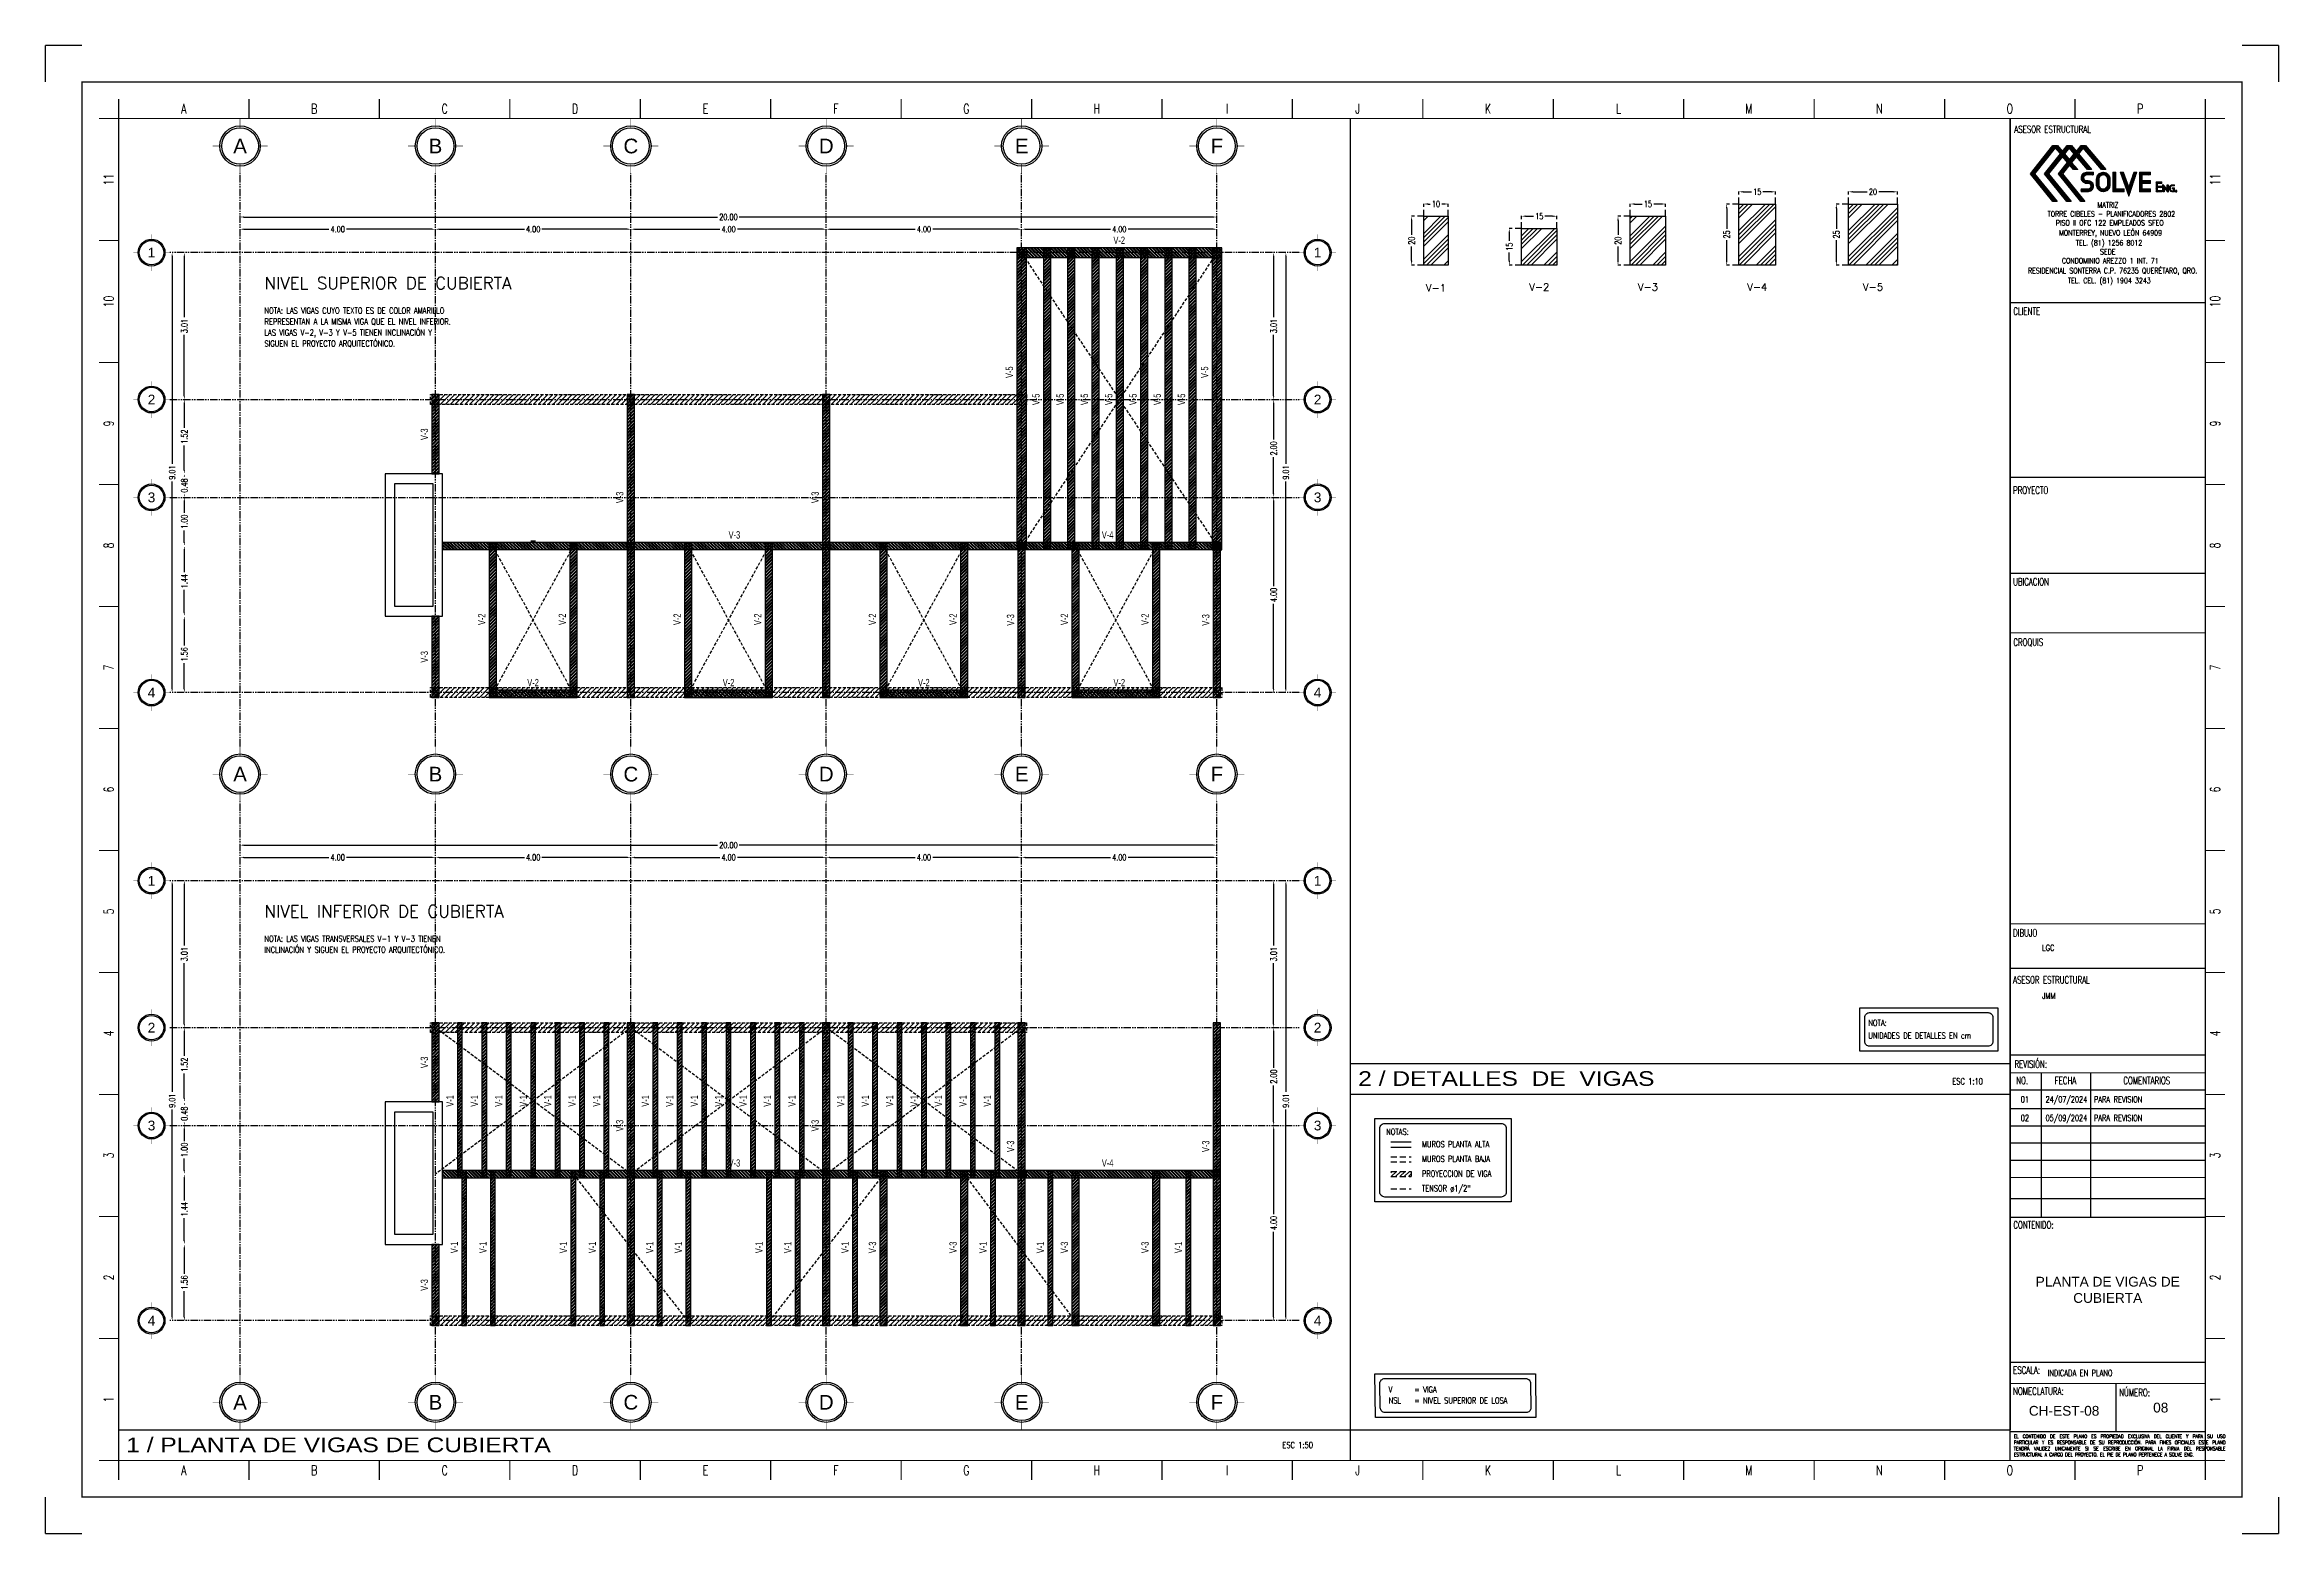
# Paper-space layout 'CH-EST-08' of a CAD drawing. Header units: metres. Extents: x 0 to 91.5, y 0 to 61.
# The model-space entities are those that its viewports show. They can reach past a viewport. Long polylines and large blocks are cut down to what shows.
import ezdxf
from ezdxf.enums import TextEntityAlignment as Align

# ---------------------------------------------------------------- set-up
doc = ezdxf.new("R2010")
doc.units = ezdxf.units.M
doc.header["$MEASUREMENT"] = 0
for name, pattern in [('HIDDEN', [0.375, 0.25, -0.125]), ('Xref_Cubierta 2$0$HIDDEN', [0.375, 0.25, -0.125]), ('Xref_Ejes$0$ACAD_ISO05W100', [33, 24, -3, 0, -3, 0, -3])]:
    doc.linetypes.add(name, pattern=pattern)
doc.layers.get('Defpoints').update_dxf_attribs({"color": 8})
for name, color, linetype in [('Cerramiento', 11, 'Continuous'), ('Firme', 7, 'Continuous'), ('Globo Eje', 1, 'Continuous'), ('TEXTO', 7, 'Continuous'), ('VIGA', 3, 'Continuous'), ('Xref_Cubierta 2$0$00-TENSORES', 7, 'Continuous'), ('Xref_Cubierta 2$0$Cerramiento', 11, 'Continuous'), ('Xref_Cubierta 2$0$VIGA', 3, 'Continuous'), ('Xref_Cubierta 2$0$VIGUETA', 7, 'Continuous'), ('Xref_Ejes$0$00-EJES', 1, 'Xref_Ejes$0$ACAD_ISO05W100')]:
    doc.layers.add(name, color=color, linetype=linetype)
doc.layers.get('Defpoints').off()
doc.styles.add('Arial', font='arial.ttf')
doc.styles.add('ROMAND', font='romand.shx')
doc.styles.add('romans', font='romans.shx', dxfattribs={"width": 0.7})
doc.styles.get("Standard").update_dxf_attribs({"font": 'arial.ttf'})
doc.styles.add('X-GRID$0$ARIAL', font='arial.ttf')
doc.styles.add('Xref_Cubierta 2$0$ARIAL', font='arial.ttf', dxfattribs={"height": 2})
doc.styles.add('Xref_Pie Plano$0$romans', font='romans.shx', dxfattribs={"width": 0.7})
doc.styles.add('Xref_Pie Plano$0$Standard', font='romans.shx', dxfattribs={"width": 0.7})
doc.dimstyles.new('1-10', dxfattribs={"dimtxt": 0.25, "dimasz": 0.18, "dimexe": 0.01, "dimexo": 0.01, "dimgap": 0.01, "dimtad": 0, "dimdec": 0, "dimlfac": 10, "dimzin": 0, "dimdsep": 46, "dimtxsty": 'romans', "dimcen": 0.09, "dimclrd": 1, "dimclre": 8, "dimclrt": 7, "dimadec": 0, "dimazin": 0, "dimtfac": 1, "dimtdec": 0, "dimtofl": 0, "dimtmove": 0, "dimatfit": 3, "dimfxl": 1, "dimtfill": 1, "dimtolj": 1, "dimtzin": 0, "dimarcsym": 0})
doc.dimstyles.new('100-50', dxfattribs={"dimtxt": 0.25, "dimasz": 0.15, "dimexe": 0.01, "dimexo": 0.01, "dimgap": 0.01, "dimtad": 0, "dimlfac": 0.5, "dimzin": 1, "dimdsep": 46, "dimtxsty": 'romans', "dimcen": 2.5, "dimclrd": 1, "dimclre": 8, "dimclrt": 7, "dimadec": 0, "dimazin": 0, "dimtfac": 1, "dimtmove": 1, "dimatfit": 1, "dimfxl": 1, "dimtfill": 1, "dimarcsym": 0})
pattern_1 = [(45, (2e-15, 4.377096), (-0.03367596, 0.03367596), []), (45, (0.02245, 4.377096), (-0.03367596, 0.03367596), [])]
pattern_2 = [(45, (2e-15, 4.377096), (-0.03367596, 0.03367596), []), (45, (0.02245, 4.377096), (-0.03367596, 0.03367596), [])]
pattern_3 = [(45, (0.05, 4.30194), (-0.03367596, 0.03367596), []), (45, (0.07245, 4.30194), (-0.03367596, 0.03367596), [])]

psp = doc.layouts.new('CH-EST-08')

# ---------------------------------------------------------------- texts
at = {"layer": 'TEXTO', "color": 3, "style": 'ROMAND'}
for s, p in [('NIVEL SUPERIOR DE CUBIERTA', (8.974, 51.469)), ('NIVEL INFERIOR DE CUBIERTA', (8.974, 25.743))]:
    psp.add_text(s, height=0.5, dxfattribs=at).set_placement(p, align=Align.TOP_LEFT)
for s, p in [('V-1', (56.94, 50.87, 0)), ('V-2', (61.165, 50.91, 0)), ('V-3', (65.615, 50.91, 0)), ('V-4', (70.09, 50.91, 0)), ('V-5', (74.83, 50.91, 0))]:
    psp.add_text(s, height=0.3, dxfattribs=at).set_placement(p, align=Align.CENTER)
at = {"layer": 'TEXTO', "style": 'romans', "width": 0.8}
for s, p in [('NOTA: LAS VIGAS CUYO TEXTO ES DE COLOR AMARILLO', (8.974, 49.969)), ('REPRESENTAN A LA MISMA VIGA QUE EL NIVEL INFERIOR.', (8.974, 49.519)), ('SIGUEN EL PROYECTO ARQUITECTÓNICO.', (8.974, 48.619)), ('LAS VIGAS V-2, V-3 Y V-5 TIENEN INCLINACIÓN Y', (8.974, 49.069)), ('NOTA: LAS VIGAS TRANSVERSALES V-1 Y V-3 TIENEN', (8.974, 24.243)), ('INCLINACIÓN Y SIGUEN EL PROYECTO ARQUITECTÓNICO.', (8.974, 23.793)), ('LGC', (81.754, 23.873)), ('JMM', (81.754, 21.908)), ('NOTA:', (74.637, 20.795)), ('UNIDADES DE DETALLES EN cm', (74.637, 20.277)), ('PARA REVISION', (83.872, 17.662)), ('NOTAS:', (54.898, 16.338)), ('MUROS PLANTA ALTA', (56.36, 15.828)), ('MUROS PLANTA BAJA', (56.36, 15.228)), ('PROYECCION DE VIGA', (56.36, 14.623)), ('TENSOR ø1/2"', (56.36, 14.019)), ('INDICADA EN PLANO', (81.977, 6.458)), ('V', (55.001, 5.781)), ('NSL', (55.001, 5.331)), ('= VIGA', (56.051, 5.781)), ('= NIVEL SUPERIOR DE LOSA', (56.051, 5.331))]:
    psp.add_text(s, height=0.25, dxfattribs=at).set_placement(p)
at = {"layer": 'TEXTO', "color": 2, "style": 'X-GRID$0$ARIAL', "width": 1.2}
for s, p in [('2 / DETALLES  DE  VIGAS', (53.754, 18.343)), ('1 / PLANTA DE VIGAS DE CUBIERTA', (3.314, 3.34))]:
    psp.add_text(s, height=0.6, dxfattribs=at).set_placement(p)
at = {"layer": 'TEXTO', "style": 'romans', "width": 0.8}
for s, p in [('ESC 1:10', (79.329, 18.529)), ('ESC 1:50', (51.901, 3.63))]:
    psp.add_text(s, height=0.25, dxfattribs=at).set_placement(p, align=Align.MIDDLE_RIGHT)
at = {"layer": 'TEXTO', "style": 'romans'}
for s, width, p in [('01', 0.8, (81.05, 17.662)), ('24/07/2024', 0.7, (82.748, 17.662))]:
    psp.add_text(s, height=0.25, dxfattribs=dict(at, width=width)).set_placement(p, align=Align.CENTER)
at = {"layer": 'TEXTO', "color": 1, "style": 'romans'}
for s, width, p in [('02', 0.8, (81.05, 16.902)), ('05/09/2024', 0.7, (82.748, 16.902))]:
    psp.add_text(s, height=0.25, dxfattribs=dict(at, width=width)).set_placement(p, align=Align.CENTER)
at = {"layer": 'TEXTO', "color": 1, "style": 'romans', "width": 0.8}
psp.add_text('PARA REVISION', height=0.25, dxfattribs=at).set_placement((83.872, 16.902))
at = {"layer": 'TEXTO', "color": 2}
for s, p in [('CH-EST-08', (82.654, 5.034)), ('08', (86.611, 5.165))]:
    psp.add_text(s, height=0.4, dxfattribs=at).set_placement(p, align=Align.MIDDLE_CENTER)
at = {"layer": 'TEXTO', "color": 2, "insert": (84.44, 9.986), "char_height": 0.4, "width": 7.20803, "attachment_point": 5}
psp.add_mtext('PLANTA DE VIGAS DE CUBIERTA', dxfattribs=at)

msp = doc.modelspace()

# ---------------------------------------------------------------- blocks, each defined once
blk = doc.blocks.new('Xref_Pie Plano$0$A$C2d875b69')
h = blk.add_hatch()
h.set_pattern_fill('ANSI31', color=256, scale=0.0001)
h.set_pattern_definition([(45, (-0.96223104, -0.49442098), (-0.0002245064, 0.0002245064), [])])
h.paths.add_polyline_path([(0.0008, 0.0112), (0.0007, 0.0111), (0.0004, 0.0107), (0.0002, 0.0102), (0, 0.0098), (0, 0.0093), (0, 0.009), (0.0001, 0.0086), (0.0002, 0.0081), (0.0005, 0.0077), (0.0008, 0.0073), (0.001, 0.0072), (0.0014, 0.0069), (0.0018, 0.0067), (0.0023, 0.0065), (0.0028, 0.0065), (0.0035, 0.0065), (0.0036, 0.0065), (0.004, 0.0064), (0.0045, 0.0061), (0.0048, 0.0056), (0.0049, 0.0051), (0.0047, 0.0045), (0.0044, 0.0041), (0.0039, 0.0038), (0.0035, 0.0037), (0, 0.0037), (0, 0.0023), (0.0035, 0.0023), (0.0037, 0.0024), (0.0042, 0.0024), (0.0046, 0.0026), (0.005, 0.0028), (0.0054, 0.0032), (0.0056, 0.0033), (0.0059, 0.0037), (0.0061, 0.0041), (0.0062, 0.0046), (0.0062, 0.0051), (0.0062, 0.0053), (0.0062, 0.0058), (0.006, 0.0063), (0.0058, 0.0067), (0.0054, 0.0071), (0.0053, 0.0072), (0.0049, 0.0075), (0.0044, 0.0077), (0.004, 0.0078), (0.0035, 0.0079), (0.0027, 0.0079), (0.0022, 0.008), (0.0017, 0.0083), (0.0015, 0.0088), (0.0014, 0.0094), (0.0015, 0.0099), (0.0018, 0.0103), (0.0023, 0.0106), (0.0028, 0.0107), (0.0062, 0.0107), (0.0062, 0.0121), (0.0028, 0.0121), (0.0025, 0.012), (0.0021, 0.012), (0.0016, 0.0118), (0.0012, 0.0116)])
h.paths.add_polyline_path([(0.0111, 0.0121), (0.0108, 0.012), (0.0103, 0.012), (0.0099, 0.0118), (0.0094, 0.0116), (0.009, 0.0114), (0.0086, 0.011), (0.0084, 0.0108), (0.0082, 0.0104), (0.0079, 0.01), (0.0078, 0.0096), (0.0077, 0.0091), (0.0076, 0.0086), (0.0076, 0.0058), (0.0076, 0.0055), (0.0077, 0.005), (0.0078, 0.0046), (0.008, 0.0041), (0.0083, 0.0037), (0.0086, 0.0034), (0.0089, 0.0032), (0.0092, 0.0029), (0.0097, 0.0026), (0.0101, 0.0025), (0.0106, 0.0024), (0.0111, 0.0023), (0.0114, 0.0024), (0.0119, 0.0024), (0.0123, 0.0026), (0.0128, 0.0028), (0.0132, 0.003), (0.0135, 0.0034), (0.0137, 0.0036), (0.014, 0.004), (0.0143, 0.0044), (0.0144, 0.0048), (0.0145, 0.0053), (0.0146, 0.0058), (0.0146, 0.0086), (0.0145, 0.0089), (0.0145, 0.0094), (0.0143, 0.0098), (0.0141, 0.0103), (0.0139, 0.0107), (0.0135, 0.011), (0.0133, 0.0112), (0.0129, 0.0115), (0.0125, 0.0118), (0.0121, 0.0119), (0.0116, 0.012)])
h.paths.add_polyline_path([(0.0117, 0.0106), (0.0122, 0.0104), (0.0126, 0.01), (0.0129, 0.0095), (0.0131, 0.0091), (0.0132, 0.0086), (0.0132, 0.0057), (0.0131, 0.0052), (0.0129, 0.0047), (0.0125, 0.0043), (0.012, 0.0039), (0.0116, 0.0038), (0.011, 0.0037), (0.0104, 0.0038), (0.01, 0.004), (0.0096, 0.0044), (0.0092, 0.0049), (0.0091, 0.0053), (0.009, 0.0058), (0.009, 0.0087), (0.0091, 0.0092), (0.0093, 0.0097), (0.0097, 0.0101), (0.0102, 0.0104), (0.0106, 0.0106), (0.0112, 0.0107)], flags=16)
h.paths.add_polyline_path([(0.0173, 0.0121), (0.0159, 0.0121), (0.0159, 0.0023), (0.0215, 0.0023), (0.0215, 0.0037), (0.0173, 0.0037)])
h.paths.add_polyline_path([(0.0238, 0), (0.0279, 0.0121), (0.0263, 0.0121), (0.0238, 0.0047), (0.0212, 0.0121), (0.0196, 0.0121)])
h.paths.add_polyline_path([(0.0305, 0.0107), (0.0347, 0.0107), (0.0347, 0.0121), (0.0291, 0.0121), (0.0291, 0.0023), (0.0347, 0.0023), (0.0347, 0.0037), (0.0305, 0.0037), (0.0305, 0.0065), (0.0347, 0.0065), (0.0347, 0.0079), (0.0305, 0.0079)])
h.paths.add_polyline_path([(0.0375, 0.0023), (0.0403, 0.0023), (0.0403, 0.003), (0.0382, 0.003), (0.0382, 0.0044), (0.0403, 0.0044), (0.0403, 0.0051), (0.0382, 0.0051), (0.0382, 0.0065), (0.0403, 0.0065), (0.0403, 0.0072), (0.0375, 0.0072)])
h.paths.add_polyline_path([(0.0415, 0.0044), (0.0435, 0.0021), (0.0435, 0.0057), (0.0429, 0.0057), (0.0429, 0.0036), (0.0409, 0.0059), (0.0409, 0.0023), (0.0415, 0.0023)])
h.paths.add_polyline_path([(0.0446, 0.0045), (0.0447, 0.0048), (0.0449, 0.005), (0.0452, 0.0052), (0.0455, 0.0052), (0.0467, 0.0052), (0.0467, 0.0057), (0.0454, 0.0057), (0.0451, 0.0057), (0.0448, 0.0055), (0.0445, 0.0054), (0.0444, 0.0053), (0.0442, 0.0051), (0.0441, 0.0048), (0.0441, 0.0045), (0.0441, 0.0035), (0.0441, 0.0032), (0.0443, 0.0029), (0.0445, 0.0027), (0.0445, 0.0027), (0.0448, 0.0025), (0.0451, 0.0024), (0.0455, 0.0023), (0.0467, 0.0023), (0.0467, 0.0043), (0.0455, 0.0043), (0.0455, 0.0038), (0.0461, 0.0038), (0.0461, 0.0028), (0.0455, 0.0028), (0.0452, 0.0029), (0.0449, 0.003), (0.0447, 0.0033), (0.0446, 0.0036)])
h.paths.add_polyline_path([(0.0478, 0.003), (0.0471, 0.003), (0.0471, 0.0023), (0.0478, 0.0023)])
at = {"color": 7, "lineweight": 0}
for points in [[(0.0062, 0.0121), (0.0028, 0.0121), (0.0025, 0.012), (0.0021, 0.012), (0.0016, 0.0118), (0.0012, 0.0116), (0.0008, 0.0112), (0.0007, 0.0111), (0.0004, 0.0107), (0.0002, 0.0102), (0, 0.0098), (0, 0.0093), (0, 0.009), (0.0001, 0.0086), (0.0002, 0.0081), (0.0005, 0.0077), (0.0008, 0.0073), (0.001, 0.0072), (0.0014, 0.0069), (0.0018, 0.0067), (0.0023, 0.0065), (0.0028, 0.0065), (0.0035, 0.0065), (0.0036, 0.0065), (0.004, 0.0064), (0.0045, 0.0061), (0.0045, 0.006), (0.0048, 0.0056), (0.0049, 0.0051), (0.0049, 0.005), (0.0047, 0.0045), (0.0045, 0.0041), (0.0044, 0.0041), (0.0039, 0.0038), (0.0035, 0.0037), (0, 0.0037), (0, 0.0023), (0.0035, 0.0023), (0.0037, 0.0024), (0.0042, 0.0024), (0.0046, 0.0026), (0.005, 0.0028), (0.0054, 0.0032), (0.0056, 0.0033), (0.0059, 0.0037), (0.0061, 0.0041), (0.0062, 0.0046), (0.0062, 0.0051), (0.0062, 0.0053), (0.0062, 0.0058), (0.006, 0.0063), (0.0058, 0.0067), (0.0054, 0.0071), (0.0053, 0.0072), (0.0049, 0.0075), (0.0044, 0.0077), (0.004, 0.0078), (0.0035, 0.0079), (0.0028, 0.0079), (0.0027, 0.0079), (0.0022, 0.008), (0.0018, 0.0083), (0.0017, 0.0084), (0.0015, 0.0088), (0.0014, 0.0093), (0.0014, 0.0094), (0.0015, 0.0099), (0.0018, 0.0103), (0.0019, 0.0103), (0.0023, 0.0106), (0.0028, 0.0107), (0.0062, 0.0107)], [(0.0137, 0.0036), (0.014, 0.004), (0.0143, 0.0044), (0.0144, 0.0048), (0.0145, 0.0053), (0.0146, 0.0058), (0.0146, 0.0086), (0.0145, 0.0089), (0.0145, 0.0094), (0.0143, 0.0098), (0.0141, 0.0103), (0.0139, 0.0107), (0.0135, 0.011), (0.0133, 0.0112), (0.0129, 0.0115), (0.0125, 0.0118), (0.0121, 0.0119), (0.0116, 0.012), (0.0111, 0.0121), (0.0108, 0.012), (0.0103, 0.012), (0.0099, 0.0118), (0.0094, 0.0116), (0.009, 0.0114), (0.0086, 0.011), (0.0084, 0.0108), (0.0082, 0.0104), (0.0079, 0.01), (0.0078, 0.0096), (0.0077, 0.0091), (0.0076, 0.0086), (0.0076, 0.0058), (0.0076, 0.0055), (0.0077, 0.005), (0.0078, 0.0046), (0.008, 0.0041), (0.0083, 0.0037), (0.0086, 0.0034), (0.0089, 0.0032), (0.0092, 0.0029), (0.0097, 0.0026), (0.0101, 0.0025), (0.0106, 0.0024), (0.0111, 0.0023), (0.0114, 0.0024), (0.0119, 0.0024), (0.0123, 0.0026), (0.0128, 0.0028), (0.0132, 0.003), (0.0135, 0.0034)], [(0.0173, 0.0121), (0.0159, 0.0121), (0.0159, 0.0023), (0.0215, 0.0023), (0.0215, 0.0037), (0.0173, 0.0037)], [(0.0279, 0.0121), (0.0263, 0.0121), (0.0238, 0.0047), (0.0212, 0.0121), (0.0196, 0.0121), (0.0238, 0)], [(0.0347, 0.0121), (0.0291, 0.0121), (0.0291, 0.0023), (0.0347, 0.0023), (0.0347, 0.0037), (0.0305, 0.0037), (0.0305, 0.0065), (0.0347, 0.0065), (0.0347, 0.0079), (0.0305, 0.0079), (0.0305, 0.0107), (0.0347, 0.0107)], [(0.0111, 0.0107), (0.0113, 0.0107), (0.0117, 0.0106), (0.0122, 0.0104), (0.0126, 0.0101), (0.0127, 0.0099), (0.0129, 0.0095), (0.0131, 0.0091), (0.0132, 0.0086), (0.0132, 0.0058), (0.0132, 0.0056), (0.0131, 0.0052), (0.0129, 0.0047), (0.0126, 0.0043), (0.0124, 0.0042), (0.012, 0.0039), (0.0116, 0.0038), (0.0111, 0.0037), (0.0109, 0.0037), (0.0104, 0.0038), (0.01, 0.004), (0.0096, 0.0043), (0.0095, 0.0045), (0.0092, 0.0049), (0.0091, 0.0053), (0.009, 0.0058), (0.009, 0.0086), (0.009, 0.0088), (0.0091, 0.0092), (0.0093, 0.0097), (0.0096, 0.0101), (0.0097, 0.0102), (0.0102, 0.0104), (0.0106, 0.0106)], [(0.0403, 0.0072), (0.0375, 0.0072), (0.0375, 0.0023), (0.0403, 0.0023), (0.0403, 0.003), (0.0382, 0.003), (0.0382, 0.0044), (0.0403, 0.0044), (0.0403, 0.0051), (0.0382, 0.0051), (0.0382, 0.0065), (0.0403, 0.0065)], [(0.0467, 0.0043), (0.0455, 0.0043), (0.0455, 0.0038), (0.0461, 0.0038), (0.0461, 0.0028), (0.0455, 0.0028), (0.0452, 0.0029), (0.0449, 0.003), (0.0447, 0.0033), (0.0446, 0.0036), (0.0446, 0.0045), (0.0447, 0.0048), (0.0449, 0.005), (0.0452, 0.0052), (0.0455, 0.0052), (0.0467, 0.0052), (0.0467, 0.0057), (0.0455, 0.0057), (0.0454, 0.0057), (0.0451, 0.0057), (0.0448, 0.0055), (0.0445, 0.0054), (0.0444, 0.0053), (0.0442, 0.0051), (0.0441, 0.0048), (0.0441, 0.0045), (0.0441, 0.0036), (0.0441, 0.0035), (0.0441, 0.0032), (0.0443, 0.0029), (0.0445, 0.0027), (0.0445, 0.0027), (0.0448, 0.0025), (0.0451, 0.0024), (0.0455, 0.0023), (0.0467, 0.0023)]]:
    blk.add_lwpolyline(points, close=True, dxfattribs=at)
blk.add_lwpolyline([(0.0409, 0.0059), (0.0429, 0.0036), (0.0429, 0.0057), (0.0435, 0.0057), (0.0435, 0.0021), (0.0415, 0.0044), (0.0415, 0.0023), (0.0409, 0.0023)], close=True)
at = {"color": 7, "true_color": 0xffffff}
blk.add_lwpolyline([(0.0471, 0.0023), (0.0478, 0.0023), (0.0478, 0.003), (0.0471, 0.003)], close=True, dxfattribs=at)
blk = doc.blocks.new('Xref_Pie Plano$0$A$C58965cfb')
h = blk.add_hatch()
h.set_pattern_fill('ANSI31', color=1, scale=0.00016625, angle=45)
h.set_pattern_definition([(90, (-0.1214854, -0.01398977), (-0.0005278437, 0), [])])
h.paths.add_polyline_path([(0.0274, 0.0279), (0.0252, 0.0279), (0.0229, 0.025), (0.0204, 0.0279), (0.0182, 0.0279), (0.0159, 0.025), (0.0134, 0.0279), (0.0112, 0.0279), (0, 0.0138), (0.0112, 0), (0.0132, 0), (0.002, 0.0138), (0.0123, 0.0267), (0.0149, 0.0237), (0.007, 0.0138), (0.0181, 0), (0.0202, 0), (0.009, 0.0138), (0.0159, 0.0225), (0.0185, 0.0195), (0.0139, 0.0138), (0.0251, 0), (0.0271, 0), (0.016, 0.0138), (0.0195, 0.0183), (0.0215, 0.016), (0.0236, 0.016), (0.0205, 0.0195), (0.0229, 0.0225), (0.0284, 0.016), (0.0305, 0.016), (0.0239, 0.0237), (0.0263, 0.0267), (0.0354, 0.016), (0.0375, 0.016)])
h.paths.add_polyline_path([(0.0218, 0.0237), (0.0195, 0.0208), (0.0169, 0.0237), (0.0193, 0.0267)], flags=16)
at = {"color": 1}
for points in [[(0.0149, 0.0237), (0.0123, 0.0267), (0.002, 0.0138), (0.0132, 0), (0.0112, 0), (0, 0.0138), (0.0112, 0.0279), (0.0134, 0.0279), (0.0159, 0.025), (0.0182, 0.0279), (0.0204, 0.0279), (0.0229, 0.025), (0.0252, 0.0279), (0.0274, 0.0279), (0.0375, 0.016), (0.0354, 0.016), (0.0263, 0.0267), (0.0239, 0.0237), (0.0305, 0.016), (0.0284, 0.016), (0.0229, 0.0225), (0.0205, 0.0195), (0.0236, 0.016), (0.0215, 0.016), (0.0195, 0.0183), (0.016, 0.0138), (0.0271, 0), (0.0251, 0), (0.0139, 0.0138), (0.0185, 0.0195), (0.0159, 0.0225), (0.009, 0.0138), (0.0202, 0), (0.0181, 0), (0.007, 0.0138)], [(0.0218, 0.0237), (0.0193, 0.0267), (0.0169, 0.0237), (0.0195, 0.0208)]]:
    blk.add_lwpolyline(points, close=True, dxfattribs=at)
blk.add_blockref('Xref_Pie Plano$0$A$C2d875b69', (0.0252, 0.0025), dxfattribs=at)
blk = doc.blocks.new('Xref_Pie Plano$0$A$C85bed119')
at = {"color": 1, "xscale": 44.8, "yscale": 44.8, "zscale": 44.8}
blk.add_blockref('Xref_Pie Plano$0$A$C58965cfb', (-2.195, -0.112), dxfattribs=at)
at = {"style": 'Xref_Pie Plano$0$romans', "width": 0.7}
for s, p in [('TORRE CIBELES - PLANIFICADORES 2802', (-1.814, -0.452)), ('MATRIZ', (-0.698, -0.252)), ('PISO II OFC 122 EMPLEADOS SFEO', (-1.63, -0.652)), ('MONTERREY, NUEVO LEÓN 64909', (-1.556, -0.875)), ('TEL. (81) 1256 8012', (-1.184, -1.098)), ('CONDOMINIO AREZZO 1 INT. 71', (-1.494, -1.498)), ('SEDE', (-0.642, -1.298)), ('RESIDENCIAL SONTERRA C.P. 76235 QUERÉTARO, QRO.', (-2.252, -1.721)), ('TEL. CEL. (81) 1904 3243', (-1.36, -1.943))]:
    blk.add_text(s, height=0.12, dxfattribs=at).set_placement(p)
blk = doc.blocks.new('Xref_Pie Plano$0$A$C652C76E2')
at = {"color": 8, "const_width": 0.0005}
for points in [[(0.00025, 0.60985), (0.01525, 0.60985)], [(0.00025, 0.60985), (0.00025, 0.59485)], [(0.91465, 0.60985), (0.89965, 0.60985)], [(0.91465, 0.60985), (0.91465, 0.59485)], [(0.00025, 0.00025), (0.00025, 0.01525)], [(0.91465, 0.00025), (0.91465, 0.01525)], [(0.00025, 0.00025), (0.01525, 0.00025)], [(0.91465, 0.00025), (0.89965, 0.00025)]]:
    blk.add_lwpolyline(points, dxfattribs=at)
at = {"color": 5, "const_width": 0.0005}
for points in [[(0.01525, 0.01525), (0.89965, 0.01525), (0.89965, 0.59485), (0.01525, 0.59485)], [(0.03025, 0.03025), (0.88465, 0.03025), (0.88465, 0.57985), (0.03025, 0.57985)], [(0.80465, 0.57985), (0.88465, 0.57985), (0.88465, 0.03025), (0.80465, 0.03025)]]:
    blk.add_lwpolyline(points, close=True, dxfattribs=at)
for points in [[(0.03025, 0.57985), (0.03025, 0.58788)], [(0.08365, 0.57985), (0.08365, 0.58788)], [(0.13705, 0.57985), (0.13705, 0.58788)], [(0.19045, 0.57985), (0.19045, 0.58788)], [(0.24385, 0.57985), (0.24385, 0.58788)], [(0.29725, 0.57985), (0.29725, 0.58788)], [(0.35065, 0.57985), (0.35065, 0.58788)], [(0.40405, 0.57985), (0.40405, 0.58788)], [(0.45745, 0.57985), (0.45745, 0.58788)], [(0.51085, 0.57985), (0.51085, 0.58788)], [(0.56425, 0.57985), (0.56425, 0.58788)], [(0.61765, 0.57985), (0.61765, 0.58788)], [(0.67105, 0.57985), (0.67105, 0.58788)], [(0.72445, 0.57985), (0.72445, 0.58788)], [(0.77785, 0.57985), (0.77785, 0.58788)], [(0.83125, 0.57985), (0.83125, 0.58788)], [(0.88465, 0.57985), (0.88465, 0.58788)], [(0.03025, 0.57985), (0.02222, 0.57985)], [(0.88465, 0.57985), (0.89268, 0.57985)], [(0.03025, 0.52989), (0.02222, 0.52989)], [(0.88465, 0.52989), (0.89268, 0.52989)], [(0.80465, 0.50446), (0.88465, 0.50446)], [(0.03025, 0.47992), (0.02222, 0.47992)], [(0.88465, 0.47992), (0.89268, 0.47992)], [(0.03025, 0.42996), (0.02222, 0.42996)], [(0.80465, 0.4329), (0.88465, 0.4329)], [(0.88465, 0.42996), (0.89268, 0.42996)], [(0.80465, 0.39363), (0.88465, 0.39363)], [(0.03025, 0.38), (0.02222, 0.38)], [(0.88465, 0.38), (0.89268, 0.38)], [(0.80465, 0.36924), (0.88465, 0.36924)], [(0.03025, 0.33003), (0.02222, 0.33003)], [(0.88465, 0.33003), (0.89268, 0.33003)], [(0.03025, 0.28007), (0.02222, 0.28007)], [(0.88465, 0.28007), (0.89268, 0.28007)], [(0.80465, 0.25005), (0.88465, 0.25005)], [(0.03025, 0.2301), (0.02222, 0.2301)], [(0.80465, 0.23177), (0.88465, 0.23177)], [(0.88465, 0.2301), (0.89268, 0.2301)], [(0.80465, 0.1963), (0.88465, 0.1963)], [(0.80465, 0.1963), (0.88465, 0.1963)], [(0.80465, 0.18899), (0.88465, 0.18899)], [(0.81748, 0.18899), (0.81748, 0.12983)], [(0.83769, 0.18899), (0.83769, 0.12983)], [(0.03025, 0.18014), (0.02222, 0.18014)], [(0.80465, 0.18194), (0.88465, 0.18194)], [(0.80465, 0.17434), (0.88465, 0.17434)], [(0.88465, 0.18014), (0.89268, 0.18014)], [(0.80465, 0.16728), (0.88465, 0.16728)], [(0.80465, 0.16023), (0.88465, 0.16023)], [(0.80465, 0.15317), (0.88465, 0.15317)], [(0.80465, 0.14612), (0.88465, 0.14612)], [(0.80465, 0.13743), (0.88465, 0.13743)], [(0.03025, 0.13018), (0.02222, 0.13018)], [(0.80465, 0.12983), (0.88465, 0.12983)], [(0.88465, 0.13018), (0.89268, 0.13018)], [(0.03025, 0.08021), (0.02222, 0.08021)], [(0.88465, 0.08021), (0.89268, 0.08021)], [(0.80465, 0.0704), (0.88465, 0.0704)], [(0.80465, 0.06177), (0.88465, 0.06177)], [(0.84807, 0.06177), (0.84807, 0.04202)], [(0.80465, 0.04202), (0.88465, 0.04202)], [(0.03025, 0.03025), (0.02222, 0.03025)], [(0.03025, 0.03025), (0.03025, 0.02222)], [(0.08365, 0.03025), (0.08365, 0.02222)], [(0.13705, 0.03025), (0.13705, 0.02222)], [(0.19045, 0.03025), (0.19045, 0.02222)], [(0.24385, 0.03025), (0.24385, 0.02222)], [(0.29725, 0.03025), (0.29725, 0.02222)], [(0.35065, 0.03025), (0.35065, 0.02222)], [(0.40405, 0.03025), (0.40405, 0.02222)], [(0.45745, 0.03025), (0.45745, 0.02222)], [(0.51085, 0.03025), (0.51085, 0.02222)], [(0.56425, 0.03025), (0.56425, 0.02222)], [(0.61765, 0.03025), (0.61765, 0.02222)], [(0.67105, 0.03025), (0.67105, 0.02222)], [(0.72445, 0.03025), (0.72445, 0.02222)], [(0.77785, 0.03025), (0.77785, 0.02222)], [(0.83125, 0.03025), (0.83125, 0.02222)], [(0.88465, 0.03025), (0.88465, 0.02222)], [(0.88465, 0.03025), (0.89268, 0.03025)]]:
    blk.add_lwpolyline(points, dxfattribs=at)
at = {"xscale": 0.018310546875, "yscale": 0.018310546875, "zscale": 0.018310546875}
blk.add_blockref('Xref_Pie Plano$0$A$C85bed119', (0.85325, 0.54796), dxfattribs=at)
at = {"color": 7, "style": 'Xref_Pie Plano$0$Standard', "width": 0.7}
for s, p in [('ASESOR ESTRUCTURAL', (0.80641, 0.57393)), ('CLIENTE', (0.80601, 0.49947)), ('PROYECTO', (0.80591, 0.42613)), ('UBICACION', (0.80591, 0.38864)), ('CROQUIS', (0.80601, 0.36384)), ('DIBUJO', (0.80591, 0.24483)), ('ASESOR ESTRUCTURAL', (0.80591, 0.22557)), ('REVISIÓN:', (0.80647, 0.19109)), ('NO.', (0.80718, 0.18434)), ('FECHA', (0.82297, 0.18434)), ('COMENTARIOS', (0.85105, 0.18434)), ('CONTENIDO:', (0.80601, 0.1252)), ('ESCALA:', (0.80591, 0.06577)), ('NOMECLATURA:', (0.80591, 0.05713)), ('NÚMERO:', (0.84933, 0.05656))]:
    blk.add_text(s, height=0.003, dxfattribs=at).set_placement(p)
at = {"color": 7, "style": 'Xref_Pie Plano$0$Standard'}
for s, width, gutter_width, insert, char_height, attachment_point in [('A', 0.0534, 12.5, (0.05695, 0.58386), 0.004, 5), ('B', 0.0534, 12.5, (0.11035, 0.58386), 0.004, 5), ('C', 0.0534, 12.5, (0.16375, 0.58386), 0.004, 5), ('D', 0.0534, 12.5, (0.21715, 0.58386), 0.004, 5), ('E', 0.0534, 12.5, (0.27055, 0.58386), 0.004, 5), ('F', 0.0534, 12.5, (0.32395, 0.58386), 0.004, 5), ('G', 0.0534, 12.5, (0.37735, 0.58386), 0.004, 5), ('H', 0.0534, 12.5, (0.43075, 0.58386), 0.004, 5), ('I', 0.0534, 12.5, (0.48415, 0.58386), 0.004, 5), ('J', 0.0534, 12.5, (0.53755, 0.58386), 0.004, 5), ('K', 0.0534, 12.5, (0.59095, 0.58386), 0.004, 5), ('L', 0.0534, 12.5, (0.64435, 0.58386), 0.004, 5), ('M', 0.0534, 12.5, (0.69775, 0.58386), 0.004, 5), ('N', 0.0534, 12.5, (0.75115, 0.58386), 0.004, 5), ('O', 0.0534, 12.5, (0.80455, 0.58386), 0.004, 5), ('P', 0.0534, 12.5, (0.85795, 0.58386), 0.004, 5), ('\\pxqj;EL CONTENIDO DE ESTE PLANO ES PROPIEDAD EXCLUSIVA DEL CLIENTE Y PARA SU USO PARTICULAR Y ES RESPONSABLE DE SU REPRODUCCIÓN. PARA FINES OFICIALES ESTE PLANO TENDRÁ VALIDEZ UNICAMENTE SI SE ESCRIBE EN ORIGINAL LA FIRMA DEL RESPONSABLE ESTRUCTURAL A CARGO DEL PROYECTO. EL PIE DE PLANO PERTENECE A SOLVE ENG.', 0.0769105, 0.0125, (0.8062, 0.04089), 0.0015, 1), ('A', 0.0534, 12.5, (0.05695, 0.02624), 0.004, 5), ('B', 0.0534, 12.5, (0.11035, 0.02624), 0.004, 5), ('C', 0.0534, 12.5, (0.16375, 0.02624), 0.004, 5), ('D', 0.0534, 12.5, (0.21715, 0.02624), 0.004, 5), ('E', 0.0534, 12.5, (0.27055, 0.02624), 0.004, 5), ('F', 0.0534, 12.5, (0.32395, 0.02624), 0.004, 5), ('G', 0.0534, 12.5, (0.37735, 0.02624), 0.004, 5), ('H', 0.0534, 12.5, (0.43075, 0.02624), 0.004, 5), ('I', 0.0534, 12.5, (0.48415, 0.02624), 0.004, 5), ('J', 0.0534, 12.5, (0.53755, 0.02624), 0.004, 5), ('K', 0.0534, 12.5, (0.59095, 0.02624), 0.004, 5), ('L', 0.0534, 12.5, (0.64435, 0.02624), 0.004, 5), ('M', 0.0534, 12.5, (0.69775, 0.02624), 0.004, 5), ('N', 0.0534, 12.5, (0.75115, 0.02624), 0.004, 5), ('O', 0.0534, 12.5, (0.80455, 0.02624), 0.004, 5), ('P', 0.0534, 12.5, (0.85795, 0.02624), 0.004, 5)]:
    blk.add_mtext_dynamic_manual_height_columns(s, width=width, gutter_width=gutter_width, heights=[0], dxfattribs=dict(at, insert=insert, char_height=char_height, attachment_point=attachment_point))
at = {"color": 7, "char_height": 0.004, "attachment_point": 5, "rotation": 90, "style": 'Xref_Pie Plano$0$Standard'}
for s, insert in [('11', (0.02624, 0.55487)), ('11', (0.88866, 0.55487)), ('10', (0.02624, 0.5049)), ('10', (0.88866, 0.5049)), ('9', (0.02624, 0.45494)), ('9', (0.88866, 0.45494)), ('8', (0.02624, 0.40498)), ('8', (0.88866, 0.40498)), ('7', (0.02624, 0.35501)), ('7', (0.88866, 0.35501)), ('6', (0.02624, 0.30505)), ('6', (0.88866, 0.30505)), ('5', (0.02624, 0.25509)), ('5', (0.88866, 0.25509)), ('4', (0.02624, 0.20512)), ('4', (0.88866, 0.20512)), ('3', (0.02624, 0.15516)), ('3', (0.88866, 0.15516)), ('2', (0.02624, 0.1052)), ('2', (0.88866, 0.1052)), ('1', (0.02624, 0.05523)), ('1', (0.88866, 0.05523))]:
    blk.add_mtext_dynamic_manual_height_columns(s, width=0.0499636, gutter_width=0.025, heights=[0], dxfattribs=dict(at, insert=insert))
blk = doc.blocks.new('Xref_Pie Plano')
at = {"color": 1, "xscale": 100, "yscale": 100, "zscale": 100}
blk.add_blockref('Xref_Pie Plano$0$A$C652C76E2', (-0.025, -0.025), dxfattribs=at)
blk = doc.blocks.new('*U23')
at = {"layer": 'Globo Eje', "ltscale": 0.025, "const_width": 0.0125}
for points in [[(-0.5, 0), (-0.75, 0)], [(0, 0.75), (0, 0.5)], [(0.75, 0), (0.5, 0)], [(0, -0.5), (0, -0.75)]]:
    blk.add_lwpolyline(points, dxfattribs=at)
at = {"layer": 'Globo Eje', "ltscale": 0.025}
for radius in [0.55, 0.5]:
    blk.add_circle((0, 0), radius, dxfattribs=at)
at = {"layer": 'TEXTO', "color": 7, "ltscale": 0.025, "style": 'Arial'}
blk.add_attdef('EJE', text='', height=0.4, dxfattribs=at).set_placement((0, 0), align=Align.MIDDLE_CENTER)
blk = doc.blocks.new('*U10')
at = {"layer": 'Globo Eje', "ltscale": 0.025, "const_width": 0.0188}
for points in [[(0, 1.125), (0, 0.75)], [(-0.75, 0), (-1.125, 0)], [(1.125, 0), (0.75, 0)], [(0, -0.75), (0, -1.125)]]:
    blk.add_lwpolyline(points, dxfattribs=at)
at = {"layer": 'Globo Eje', "ltscale": 0.025}
for radius in [0.825, 0.75]:
    blk.add_circle((0, 0), radius, dxfattribs=at)
at = {"layer": 'TEXTO', "color": 7, "ltscale": 0.025, "style": 'Arial'}
blk.add_attdef('EJE', text='', height=0.6, dxfattribs=at).set_placement((0, 0), align=Align.MIDDLE_CENTER)
blk = doc.blocks.new('*D11')
at = {"color": 1, "lineweight": -2, "transparency": 16777216}
for p, q in [((8.124, 53.427), (11.697, 53.427)), ((15.824, 53.427), (12.25, 53.427))]:
    blk.add_line(p, q, dxfattribs=at)
at = {"color": 1, "transparency": 16777216}
for points in [[(8.124, 53.452), (8.124, 53.402), (7.974, 53.427)], [(15.824, 53.452), (15.824, 53.402), (15.974, 53.427)]]:
    blk.add_solid(points, dxfattribs=at)
at = {"color": 7, "transparency": 16777216, "insert": (11.974, 53.427), "char_height": 0.25, "attachment_point": 5, "style": 'romans', "bg_fill": 3, "box_fill_scale": 1.25, "bg_fill_color": 256, "bg_fill_true_color": 13158600, "bg_fill_transparency": 0}
blk.add_mtext('4.00', dxfattribs=at)
blk = doc.blocks.new('*D12')
at = {"color": 1, "lineweight": -2, "transparency": 16777216}
for p, q in [((16.124, 53.427), (19.697, 53.427)), ((23.824, 53.427), (20.25, 53.427))]:
    blk.add_line(p, q, dxfattribs=at)
at = {"color": 1, "transparency": 16777216}
for points in [[(16.124, 53.452), (16.124, 53.402), (15.974, 53.427)], [(23.824, 53.452), (23.824, 53.402), (23.974, 53.427)]]:
    blk.add_solid(points, dxfattribs=at)
at = {"color": 7, "transparency": 16777216, "insert": (19.974, 53.427), "char_height": 0.25, "attachment_point": 5, "style": 'romans', "bg_fill": 3, "box_fill_scale": 1.25, "bg_fill_color": 256, "bg_fill_true_color": 13158600, "bg_fill_transparency": 0}
blk.add_mtext('4.00', dxfattribs=at)
blk = doc.blocks.new('*D13')
at = {"color": 1, "lineweight": -2, "transparency": 16777216}
for p, q in [((24.124, 53.427), (27.697, 53.427)), ((31.824, 53.427), (28.25, 53.427))]:
    blk.add_line(p, q, dxfattribs=at)
at = {"color": 1, "transparency": 16777216}
for points in [[(24.124, 53.452), (24.124, 53.402), (23.974, 53.427)], [(31.824, 53.452), (31.824, 53.402), (31.974, 53.427)]]:
    blk.add_solid(points, dxfattribs=at)
at = {"color": 7, "transparency": 16777216, "insert": (27.974, 53.427), "char_height": 0.25, "attachment_point": 5, "style": 'romans', "bg_fill": 3, "box_fill_scale": 1.25, "bg_fill_color": 256, "bg_fill_true_color": 13158600, "bg_fill_transparency": 0}
blk.add_mtext('4.00', dxfattribs=at)
blk = doc.blocks.new('*D14')
at = {"color": 1, "lineweight": -2, "transparency": 16777216}
for p, q in [((32.124, 53.427), (35.697, 53.427)), ((39.824, 53.427), (36.25, 53.427))]:
    blk.add_line(p, q, dxfattribs=at)
at = {"color": 1, "transparency": 16777216}
for points in [[(32.124, 53.452), (32.124, 53.402), (31.974, 53.427)], [(39.824, 53.452), (39.824, 53.402), (39.974, 53.427)]]:
    blk.add_solid(points, dxfattribs=at)
at = {"color": 7, "transparency": 16777216, "insert": (35.974, 53.427), "char_height": 0.25, "attachment_point": 5, "style": 'romans', "bg_fill": 3, "box_fill_scale": 1.25, "bg_fill_color": 256, "bg_fill_true_color": 13158600, "bg_fill_transparency": 0}
blk.add_mtext('4.00', dxfattribs=at)
blk = doc.blocks.new('*D15')
at = {"color": 1, "lineweight": -2, "transparency": 16777216}
for p, q in [((40.124, 53.427), (43.694, 53.427)), ((47.817, 53.427), (44.247, 53.427))]:
    blk.add_line(p, q, dxfattribs=at)
at = {"color": 1, "transparency": 16777216}
for points in [[(40.124, 53.452), (40.124, 53.402), (39.974, 53.427)], [(47.817, 53.452), (47.817, 53.402), (47.967, 53.427)]]:
    blk.add_solid(points, dxfattribs=at)
at = {"color": 7, "transparency": 16777216, "insert": (43.97, 53.427), "char_height": 0.25, "attachment_point": 5, "style": 'romans', "bg_fill": 3, "box_fill_scale": 1.25, "bg_fill_color": 256, "bg_fill_true_color": 13158600, "bg_fill_transparency": 0}
blk.add_mtext('4.00', dxfattribs=at)
blk = doc.blocks.new('*D16')
at = {"color": 1, "lineweight": -2, "transparency": 16777216}
for p, q in [((8.124, 53.927), (27.61, 53.927)), ((47.817, 53.927), (28.33, 53.927))]:
    blk.add_line(p, q, dxfattribs=at)
at = {"color": 1, "transparency": 16777216}
for points in [[(8.124, 53.952), (8.124, 53.902), (7.974, 53.927)], [(47.817, 53.952), (47.817, 53.902), (47.967, 53.927)]]:
    blk.add_solid(points, dxfattribs=at)
at = {"color": 7, "transparency": 16777216, "insert": (27.97, 53.927), "char_height": 0.25, "attachment_point": 5, "style": 'romans', "bg_fill": 3, "box_fill_scale": 1.25, "bg_fill_color": 256, "bg_fill_true_color": 13158600, "bg_fill_transparency": 0}
blk.add_mtext('20.00', dxfattribs=at)
blk = doc.blocks.new('*D17')
at = {"color": 1, "lineweight": -2, "transparency": 16777216}
for p, q in [((50.292, 42.294), (50.292, 38.724)), ((50.292, 34.602), (50.292, 38.171))]:
    blk.add_line(p, q, dxfattribs=at)
at = {"color": 1, "transparency": 16777216}
for points in [[(50.267, 42.294), (50.317, 42.294), (50.292, 42.444)], [(50.267, 34.602), (50.317, 34.602), (50.292, 34.452)]]:
    blk.add_solid(points, dxfattribs=at)
at = {"color": 7, "transparency": 16777216, "insert": (50.292, 38.448), "char_height": 0.25, "attachment_point": 5, "rotation": 90, "style": 'romans', "bg_fill": 3, "box_fill_scale": 1.25, "bg_fill_color": 256, "bg_fill_true_color": 13158600, "bg_fill_transparency": 0}
blk.add_mtext('4.00', dxfattribs=at)
blk = doc.blocks.new('*D18')
at = {"color": 1, "lineweight": -2, "transparency": 16777216}
for p, q in [((50.292, 46.302), (50.292, 44.724)), ((50.292, 42.594), (50.292, 44.171))]:
    blk.add_line(p, q, dxfattribs=at)
at = {"color": 1, "transparency": 16777216}
for points in [[(50.267, 46.302), (50.317, 46.302), (50.292, 46.452)], [(50.267, 42.594), (50.317, 42.594), (50.292, 42.444)]]:
    blk.add_solid(points, dxfattribs=at)
at = {"color": 7, "transparency": 16777216, "insert": (50.292, 44.448), "char_height": 0.25, "attachment_point": 5, "rotation": 90, "style": 'romans', "bg_fill": 3, "box_fill_scale": 1.25, "bg_fill_color": 256, "bg_fill_true_color": 13158600, "bg_fill_transparency": 0}
blk.add_mtext('2.00', dxfattribs=at)
blk = doc.blocks.new('*D19')
at = {"color": 1, "lineweight": -2, "transparency": 16777216}
for p, q in [((50.292, 52.319), (50.292, 49.712)), ((50.292, 46.602), (50.292, 49.209))]:
    blk.add_line(p, q, dxfattribs=at)
at = {"color": 1, "transparency": 16777216}
for points in [[(50.267, 52.319), (50.317, 52.319), (50.292, 52.469)], [(50.267, 46.602), (50.317, 46.602), (50.292, 46.452)]]:
    blk.add_solid(points, dxfattribs=at)
at = {"color": 7, "transparency": 16777216, "insert": (50.292, 49.46), "char_height": 0.25, "attachment_point": 5, "rotation": 90, "style": 'romans', "bg_fill": 3, "box_fill_scale": 1.25, "bg_fill_color": 256, "bg_fill_true_color": 13158600, "bg_fill_transparency": 0}
blk.add_mtext('3.01', dxfattribs=at)
blk = doc.blocks.new('*D20')
at = {"color": 1, "lineweight": -2, "transparency": 16777216}
for p, q in [((50.792, 52.319), (50.792, 43.712)), ((50.792, 34.602), (50.792, 43.209))]:
    blk.add_line(p, q, dxfattribs=at)
at = {"color": 1, "transparency": 16777216}
for points in [[(50.767, 52.319), (50.817, 52.319), (50.792, 52.469)], [(50.767, 34.602), (50.817, 34.602), (50.792, 34.452)]]:
    blk.add_solid(points, dxfattribs=at)
at = {"color": 7, "transparency": 16777216, "insert": (50.792, 43.46), "char_height": 0.25, "attachment_point": 5, "rotation": 90, "style": 'romans', "bg_fill": 3, "box_fill_scale": 1.25, "bg_fill_color": 256, "bg_fill_true_color": 13158600, "bg_fill_transparency": 0}
blk.add_mtext('9.01', dxfattribs=at)
blk = doc.blocks.new('*D21')
at = {"color": 1, "lineweight": -2, "transparency": 16777216}
for p, q in [((5.692, 37.427), (5.692, 36.278)), ((5.692, 34.602), (5.692, 35.75))]:
    blk.add_line(p, q, dxfattribs=at)
at = {"color": 1, "transparency": 16777216}
for points in [[(5.667, 37.427), (5.717, 37.427), (5.692, 37.577)], [(5.667, 34.602), (5.717, 34.602), (5.692, 34.452)]]:
    blk.add_solid(points, dxfattribs=at)
at = {"color": 7, "transparency": 16777216, "insert": (5.692, 36.014), "char_height": 0.25, "attachment_point": 5, "rotation": 90, "style": 'romans', "bg_fill": 3, "box_fill_scale": 1.25, "bg_fill_color": 256, "bg_fill_true_color": 13158600, "bg_fill_transparency": 0}
blk.add_mtext('1.56', dxfattribs=at)
blk = doc.blocks.new('*D22')
at = {"color": 1, "lineweight": -2, "transparency": 16777216}
for p, q in [((5.692, 46.302), (5.692, 45.195)), ((5.692, 43.561), (5.692, 44.667))]:
    blk.add_line(p, q, dxfattribs=at)
at = {"color": 1, "transparency": 16777216}
for points in [[(5.667, 46.302), (5.717, 46.302), (5.692, 46.452)], [(5.667, 43.561), (5.717, 43.561), (5.692, 43.411)]]:
    blk.add_solid(points, dxfattribs=at)
at = {"color": 7, "transparency": 16777216, "insert": (5.692, 44.931), "char_height": 0.25, "attachment_point": 5, "rotation": 90, "style": 'romans', "bg_fill": 3, "box_fill_scale": 1.25, "bg_fill_color": 256, "bg_fill_true_color": 13158600, "bg_fill_transparency": 0}
blk.add_mtext('1.52', dxfattribs=at)
blk = doc.blocks.new('*D24')
at = {"color": 1, "lineweight": -2, "transparency": 16777216}
for p, q in [((5.192, 52.319), (5.192, 43.712)), ((5.192, 34.602), (5.192, 43.209))]:
    blk.add_line(p, q, dxfattribs=at)
at = {"color": 1, "transparency": 16777216}
for points in [[(5.167, 52.319), (5.217, 52.319), (5.192, 52.469)], [(5.167, 34.602), (5.217, 34.602), (5.192, 34.452)]]:
    blk.add_solid(points, dxfattribs=at)
at = {"color": 7, "transparency": 16777216, "insert": (5.192, 43.46), "char_height": 0.25, "attachment_point": 5, "rotation": 90, "style": 'romans', "bg_fill": 3, "box_fill_scale": 1.25, "bg_fill_color": 256, "bg_fill_true_color": 13158600, "bg_fill_transparency": 0}
blk.add_mtext('9.01', dxfattribs=at)
blk = doc.blocks.new('*D28')
at = {"color": 1, "lineweight": -2, "transparency": 16777216}
for p, q in [((5.692, 40.302), (5.692, 39.282)), ((5.692, 37.727), (5.692, 38.746))]:
    blk.add_line(p, q, dxfattribs=at)
at = {"color": 1, "transparency": 16777216}
for points in [[(5.667, 40.302), (5.717, 40.302), (5.692, 40.452)], [(5.667, 37.727), (5.717, 37.727), (5.692, 37.577)]]:
    blk.add_solid(points, dxfattribs=at)
at = {"color": 7, "transparency": 16777216, "insert": (5.692, 39.014), "char_height": 0.25, "attachment_point": 5, "rotation": 90, "style": 'romans', "bg_fill": 3, "box_fill_scale": 1.25, "bg_fill_color": 256, "bg_fill_true_color": 13158600, "bg_fill_transparency": 0}
blk.add_mtext('1.44', dxfattribs=at)
blk = doc.blocks.new('*D29')
at = {"color": 1, "lineweight": -2, "transparency": 16777216}
for p, q in [((5.692, 52.319), (5.692, 49.712)), ((5.692, 46.602), (5.692, 49.209))]:
    blk.add_line(p, q, dxfattribs=at)
at = {"color": 1, "transparency": 16777216}
for points in [[(5.667, 52.319), (5.717, 52.319), (5.692, 52.469)], [(5.667, 46.602), (5.717, 46.602), (5.692, 46.452)]]:
    blk.add_solid(points, dxfattribs=at)
at = {"color": 7, "transparency": 16777216, "insert": (5.692, 49.46), "char_height": 0.25, "attachment_point": 5, "rotation": 90, "style": 'romans', "bg_fill": 3, "box_fill_scale": 1.25, "bg_fill_color": 256, "bg_fill_true_color": 13158600, "bg_fill_transparency": 0}
blk.add_mtext('3.01', dxfattribs=at)
blk = doc.blocks.new('*D30')
at = {"color": 8, "linetype": 'HIDDEN', "lineweight": -2, "transparency": 16777216}
for p, q in [((60.44, 53.47), (60.44, 53.97)), ((61.89, 53.47), (61.89, 53.97))]:
    blk.add_line(p, q, dxfattribs=at)
at = {"color": 1, "lineweight": -2, "transparency": 16777216}
for p, q in [((60.62, 53.96), (61.026, 53.96)), ((61.71, 53.96), (61.304, 53.96))]:
    blk.add_line(p, q, dxfattribs=at)
at = {"color": 1, "transparency": 16777216}
for points in [[(60.62, 53.99), (60.62, 53.93), (60.44, 53.96)], [(61.71, 53.99), (61.71, 53.93), (61.89, 53.96)]]:
    blk.add_solid(points, dxfattribs=at)
at = {"color": 7, "transparency": 16777216, "insert": (61.165, 53.96), "char_height": 0.25, "attachment_point": 5, "style": 'romans', "bg_fill": 3, "box_fill_scale": 1.25, "bg_fill_color": 256, "bg_fill_true_color": 13158600, "bg_fill_transparency": 0}
blk.add_mtext('\\A1;15', dxfattribs=at)
blk = doc.blocks.new('*D31')
at = {"color": 8, "linetype": 'HIDDEN', "lineweight": -2, "transparency": 16777216}
for p, q in [((60.43, 53.46), (59.93, 53.46)), ((60.43, 51.96), (59.93, 51.96))]:
    blk.add_line(p, q, dxfattribs=at)
at = {"color": 1, "lineweight": -2, "transparency": 16777216}
for p, q in [((59.94, 53.28), (59.94, 52.849)), ((59.94, 52.14), (59.94, 52.571))]:
    blk.add_line(p, q, dxfattribs=at)
at = {"color": 1, "transparency": 16777216}
for points in [[(59.91, 53.28), (59.97, 53.28), (59.94, 53.46)], [(59.91, 52.14), (59.97, 52.14), (59.94, 51.96)]]:
    blk.add_solid(points, dxfattribs=at)
at = {"color": 7, "transparency": 16777216, "insert": (59.94, 52.71), "char_height": 0.25, "attachment_point": 5, "rotation": 90, "style": 'romans', "bg_fill": 3, "box_fill_scale": 1.25, "bg_fill_color": 256, "bg_fill_true_color": 13158600, "bg_fill_transparency": 0}
blk.add_mtext('\\A1;15', dxfattribs=at)
blk = doc.blocks.new('*D32')
at = {"color": 8, "linetype": 'HIDDEN', "lineweight": -2, "transparency": 16777216}
for p, q in [((56.44, 53.97), (56.44, 54.47)), ((57.44, 53.97), (57.44, 54.47))]:
    blk.add_line(p, q, dxfattribs=at)
at = {"color": 1, "lineweight": -2, "transparency": 16777216}
for p, q in [((56.62, 54.46), (56.801, 54.46)), ((57.26, 54.46), (57.079, 54.46))]:
    blk.add_line(p, q, dxfattribs=at)
at = {"color": 1, "transparency": 16777216}
for points in [[(56.62, 54.49), (56.62, 54.43), (56.44, 54.46)], [(57.26, 54.49), (57.26, 54.43), (57.44, 54.46)]]:
    blk.add_solid(points, dxfattribs=at)
at = {"color": 7, "transparency": 16777216, "insert": (56.94, 54.46), "char_height": 0.25, "attachment_point": 5, "style": 'romans', "bg_fill": 3, "box_fill_scale": 1.25, "bg_fill_color": 256, "bg_fill_true_color": 13158600, "bg_fill_transparency": 0}
blk.add_mtext('\\A1;10', dxfattribs=at)
blk = doc.blocks.new('*D33')
at = {"color": 8, "linetype": 'HIDDEN', "lineweight": -2, "transparency": 16777216}
for p, q in [((56.43, 53.96), (55.93, 53.96)), ((56.43, 51.96), (55.93, 51.96))]:
    blk.add_line(p, q, dxfattribs=at)
at = {"color": 1, "lineweight": -2, "transparency": 16777216}
for p, q in [((55.94, 53.78), (55.94, 53.112)), ((55.94, 52.14), (55.94, 52.809))]:
    blk.add_line(p, q, dxfattribs=at)
at = {"color": 1, "transparency": 16777216}
for points in [[(55.91, 53.78), (55.97, 53.78), (55.94, 53.96)], [(55.91, 52.14), (55.97, 52.14), (55.94, 51.96)]]:
    blk.add_solid(points, dxfattribs=at)
at = {"color": 7, "transparency": 16777216, "insert": (55.94, 52.96), "char_height": 0.25, "attachment_point": 5, "rotation": 90, "style": 'romans', "bg_fill": 3, "box_fill_scale": 1.25, "bg_fill_color": 256, "bg_fill_true_color": 13158600, "bg_fill_transparency": 0}
blk.add_mtext('\\A1;20', dxfattribs=at)
blk = doc.blocks.new('*D34')
at = {"color": 8, "linetype": 'HIDDEN', "lineweight": -2, "transparency": 16777216}
for p, q in [((64.89, 53.97), (64.89, 54.47)), ((66.34, 53.97), (66.34, 54.47))]:
    blk.add_line(p, q, dxfattribs=at)
at = {"color": 1, "lineweight": -2, "transparency": 16777216}
for p, q in [((65.07, 54.46), (65.476, 54.46)), ((66.16, 54.46), (65.754, 54.46))]:
    blk.add_line(p, q, dxfattribs=at)
at = {"color": 1, "transparency": 16777216}
for points in [[(65.07, 54.49), (65.07, 54.43), (64.89, 54.46)], [(66.16, 54.49), (66.16, 54.43), (66.34, 54.46)]]:
    blk.add_solid(points, dxfattribs=at)
at = {"color": 7, "transparency": 16777216, "insert": (65.615, 54.46), "char_height": 0.25, "attachment_point": 5, "style": 'romans', "bg_fill": 3, "box_fill_scale": 1.25, "bg_fill_color": 256, "bg_fill_true_color": 13158600, "bg_fill_transparency": 0}
blk.add_mtext('\\A1;15', dxfattribs=at)
blk = doc.blocks.new('*D35')
at = {"color": 8, "linetype": 'HIDDEN', "lineweight": -2, "transparency": 16777216}
for p, q in [((64.88, 53.96), (64.38, 53.96)), ((64.88, 51.96), (64.38, 51.96))]:
    blk.add_line(p, q, dxfattribs=at)
at = {"color": 1, "lineweight": -2, "transparency": 16777216}
for p, q in [((64.39, 53.78), (64.39, 53.112)), ((64.39, 52.14), (64.39, 52.809))]:
    blk.add_line(p, q, dxfattribs=at)
at = {"color": 1, "transparency": 16777216}
for points in [[(64.36, 53.78), (64.42, 53.78), (64.39, 53.96)], [(64.36, 52.14), (64.42, 52.14), (64.39, 51.96)]]:
    blk.add_solid(points, dxfattribs=at)
at = {"color": 7, "transparency": 16777216, "insert": (64.39, 52.96), "char_height": 0.25, "attachment_point": 5, "rotation": 90, "style": 'romans', "bg_fill": 3, "box_fill_scale": 1.25, "bg_fill_color": 256, "bg_fill_true_color": 13158600, "bg_fill_transparency": 0}
blk.add_mtext('\\A1;20', dxfattribs=at)
blk = doc.blocks.new('*D36')
at = {"color": 8, "linetype": 'HIDDEN', "lineweight": -2, "transparency": 16777216}
for p, q in [((69.34, 54.47), (69.34, 54.97)), ((70.84, 54.47), (70.84, 54.97))]:
    blk.add_line(p, q, dxfattribs=at)
at = {"color": 1, "lineweight": -2, "transparency": 16777216}
for p, q in [((69.52, 54.96), (69.951, 54.96)), ((70.66, 54.96), (70.229, 54.96))]:
    blk.add_line(p, q, dxfattribs=at)
at = {"color": 1, "transparency": 16777216}
for points in [[(69.52, 54.99), (69.52, 54.93), (69.34, 54.96)], [(70.66, 54.99), (70.66, 54.93), (70.84, 54.96)]]:
    blk.add_solid(points, dxfattribs=at)
at = {"color": 7, "transparency": 16777216, "insert": (70.09, 54.96), "char_height": 0.25, "attachment_point": 5, "style": 'romans', "bg_fill": 3, "box_fill_scale": 1.25, "bg_fill_color": 256, "bg_fill_true_color": 13158600, "bg_fill_transparency": 0}
blk.add_mtext('\\A1;15', dxfattribs=at)
blk = doc.blocks.new('*D37')
at = {"color": 8, "linetype": 'HIDDEN', "lineweight": -2, "transparency": 16777216}
for p, q in [((69.33, 54.46), (68.83, 54.46)), ((69.33, 51.96), (68.83, 51.96))]:
    blk.add_line(p, q, dxfattribs=at)
at = {"color": 1, "lineweight": -2, "transparency": 16777216}
for p, q in [((68.84, 54.28), (68.84, 53.362)), ((68.84, 52.14), (68.84, 53.059))]:
    blk.add_line(p, q, dxfattribs=at)
at = {"color": 1, "transparency": 16777216}
for points in [[(68.81, 54.28), (68.87, 54.28), (68.84, 54.46)], [(68.81, 52.14), (68.87, 52.14), (68.84, 51.96)]]:
    blk.add_solid(points, dxfattribs=at)
at = {"color": 7, "transparency": 16777216, "insert": (68.84, 53.21), "char_height": 0.25, "attachment_point": 5, "rotation": 90, "style": 'romans', "bg_fill": 3, "box_fill_scale": 1.25, "bg_fill_color": 256, "bg_fill_true_color": 13158600, "bg_fill_transparency": 0}
blk.add_mtext('\\A1;25', dxfattribs=at)
blk = doc.blocks.new('*D38')
at = {"color": 8, "linetype": 'HIDDEN', "lineweight": -2, "transparency": 16777216}
for p, q in [((73.83, 54.47), (73.83, 54.97)), ((75.83, 54.47), (75.83, 54.97))]:
    blk.add_line(p, q, dxfattribs=at)
at = {"color": 1, "lineweight": -2, "transparency": 16777216}
for p, q in [((74.01, 54.96), (74.679, 54.96)), ((75.65, 54.96), (74.982, 54.96))]:
    blk.add_line(p, q, dxfattribs=at)
at = {"color": 1, "transparency": 16777216}
for points in [[(74.01, 54.99), (74.01, 54.93), (73.83, 54.96)], [(75.65, 54.99), (75.65, 54.93), (75.83, 54.96)]]:
    blk.add_solid(points, dxfattribs=at)
at = {"color": 7, "transparency": 16777216, "insert": (74.83, 54.96), "char_height": 0.25, "attachment_point": 5, "style": 'romans', "bg_fill": 3, "box_fill_scale": 1.25, "bg_fill_color": 256, "bg_fill_true_color": 13158600, "bg_fill_transparency": 0}
blk.add_mtext('\\A1;20', dxfattribs=at)
blk = doc.blocks.new('*D39')
at = {"color": 8, "linetype": 'HIDDEN', "lineweight": -2, "transparency": 16777216}
for p, q in [((73.82, 54.46), (73.32, 54.46)), ((73.82, 51.96), (73.32, 51.96))]:
    blk.add_line(p, q, dxfattribs=at)
at = {"color": 1, "lineweight": -2, "transparency": 16777216}
for p, q in [((73.33, 54.28), (73.33, 53.362)), ((73.33, 52.14), (73.33, 53.059))]:
    blk.add_line(p, q, dxfattribs=at)
at = {"color": 1, "transparency": 16777216}
for points in [[(73.3, 54.28), (73.36, 54.28), (73.33, 54.46)], [(73.3, 52.14), (73.36, 52.14), (73.33, 51.96)]]:
    blk.add_solid(points, dxfattribs=at)
at = {"color": 7, "transparency": 16777216, "insert": (73.33, 53.21), "char_height": 0.25, "attachment_point": 5, "rotation": 90, "style": 'romans', "bg_fill": 3, "box_fill_scale": 1.25, "bg_fill_color": 256, "bg_fill_true_color": 13158600, "bg_fill_transparency": 0}
blk.add_mtext('\\A1;25', dxfattribs=at)
blk = doc.blocks.new('*D40')
at = {"color": 1, "lineweight": -2, "transparency": 16777216}
for p, q in [((5.692, 42.294), (5.692, 41.712)), ((5.692, 40.602), (5.692, 41.183))]:
    blk.add_line(p, q, dxfattribs=at)
at = {"color": 1, "transparency": 16777216}
for points in [[(5.667, 42.294), (5.717, 42.294), (5.692, 42.444)], [(5.667, 40.602), (5.717, 40.602), (5.692, 40.452)]]:
    blk.add_solid(points, dxfattribs=at)
at = {"color": 7, "transparency": 16777216, "insert": (5.692, 41.448), "char_height": 0.25, "attachment_point": 5, "rotation": 90, "style": 'romans', "bg_fill": 3, "box_fill_scale": 1.25, "bg_fill_color": 256, "bg_fill_true_color": 13158600, "bg_fill_transparency": 0}
blk.add_mtext('1.00', dxfattribs=at)
blk = doc.blocks.new('*D41')
at = {"color": 1, "lineweight": -2, "transparency": 16777216}
for p, q in [((5.692, 43.261), (5.692, 43.204)), ((5.692, 42.594), (5.692, 42.65))]:
    blk.add_line(p, q, dxfattribs=at)
at = {"color": 1, "transparency": 16777216}
for points in [[(5.667, 43.261), (5.717, 43.261), (5.692, 43.411)], [(5.667, 42.594), (5.717, 42.594), (5.692, 42.444)]]:
    blk.add_solid(points, dxfattribs=at)
at = {"color": 7, "transparency": 16777216, "insert": (5.692, 42.927), "char_height": 0.25, "attachment_point": 5, "rotation": 90, "style": 'romans', "bg_fill": 3, "box_fill_scale": 1.25, "bg_fill_color": 256, "bg_fill_true_color": 13158600, "bg_fill_transparency": 0}
blk.add_mtext('0.48', dxfattribs=at)
blk = doc.blocks.new('*D51')
at = {"color": 1, "lineweight": -2, "transparency": 16777216}
for p, q in [((8.124, 27.701), (11.697, 27.701)), ((15.824, 27.701), (12.25, 27.701))]:
    blk.add_line(p, q, dxfattribs=at)
at = {"color": 1, "transparency": 16777216}
for points in [[(8.124, 27.726), (8.124, 27.676), (7.974, 27.701)], [(15.824, 27.726), (15.824, 27.676), (15.974, 27.701)]]:
    blk.add_solid(points, dxfattribs=at)
at = {"color": 7, "transparency": 16777216, "insert": (11.974, 27.701), "char_height": 0.25, "attachment_point": 5, "style": 'romans', "bg_fill": 3, "box_fill_scale": 1.25, "bg_fill_color": 256, "bg_fill_true_color": 13158600, "bg_fill_transparency": 0}
blk.add_mtext('4.00', dxfattribs=at)
blk = doc.blocks.new('*D52')
at = {"color": 1, "lineweight": -2, "transparency": 16777216}
for p, q in [((16.124, 27.701), (19.697, 27.701)), ((23.824, 27.701), (20.25, 27.701))]:
    blk.add_line(p, q, dxfattribs=at)
at = {"color": 1, "transparency": 16777216}
for points in [[(16.124, 27.726), (16.124, 27.676), (15.974, 27.701)], [(23.824, 27.726), (23.824, 27.676), (23.974, 27.701)]]:
    blk.add_solid(points, dxfattribs=at)
at = {"color": 7, "transparency": 16777216, "insert": (19.974, 27.701), "char_height": 0.25, "attachment_point": 5, "style": 'romans', "bg_fill": 3, "box_fill_scale": 1.25, "bg_fill_color": 256, "bg_fill_true_color": 13158600, "bg_fill_transparency": 0}
blk.add_mtext('4.00', dxfattribs=at)
blk = doc.blocks.new('*D53')
at = {"color": 1, "lineweight": -2, "transparency": 16777216}
for p, q in [((24.124, 27.701), (27.697, 27.701)), ((31.824, 27.701), (28.25, 27.701))]:
    blk.add_line(p, q, dxfattribs=at)
at = {"color": 1, "transparency": 16777216}
for points in [[(24.124, 27.726), (24.124, 27.676), (23.974, 27.701)], [(31.824, 27.726), (31.824, 27.676), (31.974, 27.701)]]:
    blk.add_solid(points, dxfattribs=at)
at = {"color": 7, "transparency": 16777216, "insert": (27.974, 27.701), "char_height": 0.25, "attachment_point": 5, "style": 'romans', "bg_fill": 3, "box_fill_scale": 1.25, "bg_fill_color": 256, "bg_fill_true_color": 13158600, "bg_fill_transparency": 0}
blk.add_mtext('4.00', dxfattribs=at)
blk = doc.blocks.new('*D54')
at = {"color": 1, "lineweight": -2, "transparency": 16777216}
for p, q in [((32.124, 27.701), (35.697, 27.701)), ((39.824, 27.701), (36.25, 27.701))]:
    blk.add_line(p, q, dxfattribs=at)
at = {"color": 1, "transparency": 16777216}
for points in [[(32.124, 27.726), (32.124, 27.676), (31.974, 27.701)], [(39.824, 27.726), (39.824, 27.676), (39.974, 27.701)]]:
    blk.add_solid(points, dxfattribs=at)
at = {"color": 7, "transparency": 16777216, "insert": (35.974, 27.701), "char_height": 0.25, "attachment_point": 5, "style": 'romans', "bg_fill": 3, "box_fill_scale": 1.25, "bg_fill_color": 256, "bg_fill_true_color": 13158600, "bg_fill_transparency": 0}
blk.add_mtext('4.00', dxfattribs=at)
blk = doc.blocks.new('*D55')
at = {"color": 1, "lineweight": -2, "transparency": 16777216}
for p, q in [((40.124, 27.701), (43.694, 27.701)), ((47.817, 27.701), (44.247, 27.701))]:
    blk.add_line(p, q, dxfattribs=at)
at = {"color": 1, "transparency": 16777216}
for points in [[(40.124, 27.726), (40.124, 27.676), (39.974, 27.701)], [(47.817, 27.726), (47.817, 27.676), (47.967, 27.701)]]:
    blk.add_solid(points, dxfattribs=at)
at = {"color": 7, "transparency": 16777216, "insert": (43.97, 27.701), "char_height": 0.25, "attachment_point": 5, "style": 'romans', "bg_fill": 3, "box_fill_scale": 1.25, "bg_fill_color": 256, "bg_fill_true_color": 13158600, "bg_fill_transparency": 0}
blk.add_mtext('4.00', dxfattribs=at)
blk = doc.blocks.new('*D56')
at = {"color": 1, "lineweight": -2, "transparency": 16777216}
for p, q in [((8.124, 28.201), (27.61, 28.201)), ((47.817, 28.201), (28.33, 28.201))]:
    blk.add_line(p, q, dxfattribs=at)
at = {"color": 1, "transparency": 16777216}
for points in [[(8.124, 28.226), (8.124, 28.176), (7.974, 28.201)], [(47.817, 28.226), (47.817, 28.176), (47.967, 28.201)]]:
    blk.add_solid(points, dxfattribs=at)
at = {"color": 7, "transparency": 16777216, "insert": (27.97, 28.201), "char_height": 0.25, "attachment_point": 5, "style": 'romans', "bg_fill": 3, "box_fill_scale": 1.25, "bg_fill_color": 256, "bg_fill_true_color": 13158600, "bg_fill_transparency": 0}
blk.add_mtext('20.00', dxfattribs=at)
blk = doc.blocks.new('*D57')
at = {"color": 1, "lineweight": -2, "transparency": 16777216}
for p, q in [((50.292, 16.568), (50.292, 12.999)), ((50.292, 8.876), (50.292, 12.446))]:
    blk.add_line(p, q, dxfattribs=at)
at = {"color": 1, "transparency": 16777216}
for points in [[(50.267, 16.568), (50.317, 16.568), (50.292, 16.718)], [(50.267, 8.876), (50.317, 8.876), (50.292, 8.726)]]:
    blk.add_solid(points, dxfattribs=at)
at = {"color": 7, "transparency": 16777216, "insert": (50.292, 12.722), "char_height": 0.25, "attachment_point": 5, "rotation": 90, "style": 'romans', "bg_fill": 3, "box_fill_scale": 1.25, "bg_fill_color": 256, "bg_fill_true_color": 13158600, "bg_fill_transparency": 0}
blk.add_mtext('4.00', dxfattribs=at)
blk = doc.blocks.new('*D58')
at = {"color": 1, "lineweight": -2, "transparency": 16777216}
for p, q in [((50.292, 20.576), (50.292, 18.999)), ((50.292, 16.868), (50.292, 18.446))]:
    blk.add_line(p, q, dxfattribs=at)
at = {"color": 1, "transparency": 16777216}
for points in [[(50.267, 20.576), (50.317, 20.576), (50.292, 20.726)], [(50.267, 16.868), (50.317, 16.868), (50.292, 16.718)]]:
    blk.add_solid(points, dxfattribs=at)
at = {"color": 7, "transparency": 16777216, "insert": (50.292, 18.722), "char_height": 0.25, "attachment_point": 5, "rotation": 90, "style": 'romans', "bg_fill": 3, "box_fill_scale": 1.25, "bg_fill_color": 256, "bg_fill_true_color": 13158600, "bg_fill_transparency": 0}
blk.add_mtext('2.00', dxfattribs=at)
blk = doc.blocks.new('*D59')
at = {"color": 1, "lineweight": -2, "transparency": 16777216}
for p, q in [((50.292, 26.593), (50.292, 23.987)), ((50.292, 20.876), (50.292, 23.483))]:
    blk.add_line(p, q, dxfattribs=at)
at = {"color": 1, "transparency": 16777216}
for points in [[(50.267, 26.593), (50.317, 26.593), (50.292, 26.743)], [(50.267, 20.876), (50.317, 20.876), (50.292, 20.726)]]:
    blk.add_solid(points, dxfattribs=at)
at = {"color": 7, "transparency": 16777216, "insert": (50.292, 23.735), "char_height": 0.25, "attachment_point": 5, "rotation": 90, "style": 'romans', "bg_fill": 3, "box_fill_scale": 1.25, "bg_fill_color": 256, "bg_fill_true_color": 13158600, "bg_fill_transparency": 0}
blk.add_mtext('3.01', dxfattribs=at)
blk = doc.blocks.new('*D48')
at = {"color": 1, "lineweight": -2, "transparency": 16777216}
for p, q in [((50.792, 26.593), (50.792, 17.986)), ((50.792, 8.876), (50.792, 17.483))]:
    blk.add_line(p, q, dxfattribs=at)
at = {"color": 1, "transparency": 16777216}
for points in [[(50.767, 26.593), (50.817, 26.593), (50.792, 26.743)], [(50.767, 8.876), (50.817, 8.876), (50.792, 8.726)]]:
    blk.add_solid(points, dxfattribs=at)
at = {"color": 7, "transparency": 16777216, "insert": (50.792, 17.735), "char_height": 0.25, "attachment_point": 5, "rotation": 90, "style": 'romans', "bg_fill": 3, "box_fill_scale": 1.25, "bg_fill_color": 256, "bg_fill_true_color": 13158600, "bg_fill_transparency": 0}
blk.add_mtext('9.01', dxfattribs=at)
blk = doc.blocks.new('*D49')
at = {"color": 1, "lineweight": -2, "transparency": 16777216}
for p, q in [((5.692, 11.701), (5.692, 10.553)), ((5.692, 8.876), (5.692, 10.025))]:
    blk.add_line(p, q, dxfattribs=at)
at = {"color": 1, "transparency": 16777216}
for points in [[(5.667, 11.701), (5.717, 11.701), (5.692, 11.851)], [(5.667, 8.876), (5.717, 8.876), (5.692, 8.726)]]:
    blk.add_solid(points, dxfattribs=at)
at = {"color": 7, "transparency": 16777216, "insert": (5.692, 10.289), "char_height": 0.25, "attachment_point": 5, "rotation": 90, "style": 'romans', "bg_fill": 3, "box_fill_scale": 1.25, "bg_fill_color": 256, "bg_fill_true_color": 13158600, "bg_fill_transparency": 0}
blk.add_mtext('1.56', dxfattribs=at)
blk = doc.blocks.new('*D50')
at = {"color": 1, "lineweight": -2, "transparency": 16777216}
for p, q in [((5.692, 20.576), (5.692, 19.47)), ((5.692, 17.835), (5.692, 18.942))]:
    blk.add_line(p, q, dxfattribs=at)
at = {"color": 1, "transparency": 16777216}
for points in [[(5.667, 20.576), (5.717, 20.576), (5.692, 20.726)], [(5.667, 17.835), (5.717, 17.835), (5.692, 17.685)]]:
    blk.add_solid(points, dxfattribs=at)
at = {"color": 7, "transparency": 16777216, "insert": (5.692, 19.206), "char_height": 0.25, "attachment_point": 5, "rotation": 90, "style": 'romans', "bg_fill": 3, "box_fill_scale": 1.25, "bg_fill_color": 256, "bg_fill_true_color": 13158600, "bg_fill_transparency": 0}
blk.add_mtext('1.52', dxfattribs=at)
blk = doc.blocks.new('*D43')
at = {"color": 1, "lineweight": -2, "transparency": 16777216}
for p, q in [((5.192, 26.593), (5.192, 17.986)), ((5.192, 8.876), (5.192, 17.483))]:
    blk.add_line(p, q, dxfattribs=at)
at = {"color": 1, "transparency": 16777216}
for points in [[(5.167, 26.593), (5.217, 26.593), (5.192, 26.743)], [(5.167, 8.876), (5.217, 8.876), (5.192, 8.726)]]:
    blk.add_solid(points, dxfattribs=at)
at = {"color": 7, "transparency": 16777216, "insert": (5.192, 17.735), "char_height": 0.25, "attachment_point": 5, "rotation": 90, "style": 'romans', "bg_fill": 3, "box_fill_scale": 1.25, "bg_fill_color": 256, "bg_fill_true_color": 13158600, "bg_fill_transparency": 0}
blk.add_mtext('9.01', dxfattribs=at)
blk = doc.blocks.new('*D44')
at = {"color": 1, "lineweight": -2, "transparency": 16777216}
for p, q in [((5.692, 14.576), (5.692, 13.557)), ((5.692, 12.001), (5.692, 13.02))]:
    blk.add_line(p, q, dxfattribs=at)
at = {"color": 1, "transparency": 16777216}
for points in [[(5.667, 14.576), (5.717, 14.576), (5.692, 14.726)], [(5.667, 12.001), (5.717, 12.001), (5.692, 11.851)]]:
    blk.add_solid(points, dxfattribs=at)
at = {"color": 7, "transparency": 16777216, "insert": (5.692, 13.289), "char_height": 0.25, "attachment_point": 5, "rotation": 90, "style": 'romans', "bg_fill": 3, "box_fill_scale": 1.25, "bg_fill_color": 256, "bg_fill_true_color": 13158600, "bg_fill_transparency": 0}
blk.add_mtext('1.44', dxfattribs=at)
blk = doc.blocks.new('*D45')
at = {"color": 1, "lineweight": -2, "transparency": 16777216}
for p, q in [((5.692, 26.593), (5.692, 23.987)), ((5.692, 20.876), (5.692, 23.483))]:
    blk.add_line(p, q, dxfattribs=at)
at = {"color": 1, "transparency": 16777216}
for points in [[(5.667, 26.593), (5.717, 26.593), (5.692, 26.743)], [(5.667, 20.876), (5.717, 20.876), (5.692, 20.726)]]:
    blk.add_solid(points, dxfattribs=at)
at = {"color": 7, "transparency": 16777216, "insert": (5.692, 23.735), "char_height": 0.25, "attachment_point": 5, "rotation": 90, "style": 'romans', "bg_fill": 3, "box_fill_scale": 1.25, "bg_fill_color": 256, "bg_fill_true_color": 13158600, "bg_fill_transparency": 0}
blk.add_mtext('3.01', dxfattribs=at)
blk = doc.blocks.new('*D46')
at = {"color": 1, "lineweight": -2, "transparency": 16777216}
for p, q in [((5.692, 16.568), (5.692, 15.986)), ((5.692, 14.876), (5.692, 15.458))]:
    blk.add_line(p, q, dxfattribs=at)
at = {"color": 1, "transparency": 16777216}
for points in [[(5.667, 16.568), (5.717, 16.568), (5.692, 16.718)], [(5.667, 14.876), (5.717, 14.876), (5.692, 14.726)]]:
    blk.add_solid(points, dxfattribs=at)
at = {"color": 7, "transparency": 16777216, "insert": (5.692, 15.722), "char_height": 0.25, "attachment_point": 5, "rotation": 90, "style": 'romans', "bg_fill": 3, "box_fill_scale": 1.25, "bg_fill_color": 256, "bg_fill_true_color": 13158600, "bg_fill_transparency": 0}
blk.add_mtext('1.00', dxfattribs=at)
blk = doc.blocks.new('*D47')
at = {"color": 1, "lineweight": -2, "transparency": 16777216}
for p, q in [((5.692, 17.535), (5.692, 17.478)), ((5.692, 16.868), (5.692, 16.925))]:
    blk.add_line(p, q, dxfattribs=at)
at = {"color": 1, "transparency": 16777216}
for points in [[(5.667, 17.535), (5.717, 17.535), (5.692, 17.685)], [(5.667, 16.868), (5.717, 16.868), (5.692, 16.718)]]:
    blk.add_solid(points, dxfattribs=at)
at = {"color": 7, "transparency": 16777216, "insert": (5.692, 17.202), "char_height": 0.25, "attachment_point": 5, "rotation": 90, "style": 'romans', "bg_fill": 3, "box_fill_scale": 1.25, "bg_fill_color": 256, "bg_fill_true_color": 13158600, "bg_fill_transparency": 0}
blk.add_mtext('0.48', dxfattribs=at)
blk = doc.blocks.new('Xref_Ejes')
at = {"layer": 'Xref_Ejes$0$00-EJES', "ltscale": 0.025}
for p, q in [((0, -8.957), (0, 12.987)), ((4, -8.957), (4, 12.987)), ((8, -8.957), (8, 12.987)), ((12, -8.957), (12, 12.987)), ((16, -8.957), (16, 12.987)), ((19.997, -8.957), (19.997, 12.987)), ((24.997, 9.008), (-5, 9.008)), ((-5, 6), (24.997, 6)), ((-5, 3.996), (24.997, 3.996)), ((24.997, 0), (-5, 0))]:
    blk.add_line(p, q, dxfattribs=at)
blk = doc.blocks.new('*U200')
at = {"layer": 'Xref_Cubierta 2$0$VIGA', "ltscale": 0.025, "transparency": 33554559}
h = blk.add_hatch(dxfattribs=at)
h.set_pattern_fill('ANSI32', color=250, scale=0.005)
h.set_pattern_definition([(45, (2e-15, 4.327096), (-0.03367596, 0.03367596), []), (45, (0.02245, 4.327096), (-0.03367596, 0.03367596), [])])
h.paths.add_polyline_path([(-0.075, 6), (-0.075, -0.2), (0.075, -0.2), (0.075, 6)])
at = {"layer": 'Xref_Cubierta 2$0$VIGA', "ltscale": 0.025}
for p, q in [((0.075, 6), (-0.075, 6)), ((-0.075, 6), (-0.075, -0.2)), ((0.075, -0.2), (0.075, 6)), ((-0.075, -0.2), (0.075, -0.2))]:
    blk.add_line(p, q, dxfattribs=at)
at = {"layer": 'Xref_Cubierta 2$0$VIGA', "ltscale": 0.025, "style": 'Xref_Cubierta 2$0$ARIAL', "width": 0.7, "flags": 8}
blk.add_attdef('V-00', text='', height=0.15, rotation=90, dxfattribs=at).set_placement((-0.228, 3.895), align=Align.MIDDLE_CENTER)
blk = doc.blocks.new('*U203')
at = {"layer": 'Xref_Cubierta 2$0$VIGA', "ltscale": 0.025, "transparency": 33554559}
h = blk.add_hatch(dxfattribs=at)
h.set_pattern_fill('ANSI32', color=250, scale=0.005, angle=-90)
h.set_pattern_definition([(315, (14.52551, -8e-15), (0.03367596, 0.03367596), []), (315, (14.52551, -0.02245), (0.03367596, 0.03367596), [])])
h.paths.add_polyline_path([(11.956, 0.075), (0, 0.075), (0, -0.075), (11.956, -0.075)])
at = {"layer": 'Xref_Cubierta 2$0$VIGA', "ltscale": 0.025}
for p, q in [((0, 0.075), (0, -0.075)), ((11.956, 0.075), (0, 0.075)), ((11.956, -0.075), (11.956, 0.075)), ((0, -0.075), (11.956, -0.075))]:
    blk.add_line(p, q, dxfattribs=at)
at = {"layer": 'Xref_Cubierta 2$0$VIGA', "ltscale": 0.025, "style": 'Xref_Cubierta 2$0$ARIAL', "width": 0.7, "flags": 8}
blk.add_attdef('V-00', text='', height=0.15, dxfattribs=at).set_placement((5.977, 0.228), align=Align.MIDDLE_CENTER)
blk = doc.blocks.new('*U204')
at = {"layer": 'Xref_Cubierta 2$0$VIGA', "ltscale": 0.025, "transparency": 33554559}
h = blk.add_hatch(dxfattribs=at)
h.set_pattern_fill('ANSI32', color=250, scale=0.005)
h.set_pattern_definition([(45, (2e-15, 1.301883), (-0.033676, 0.033676), []), (45, (0.02245, 1.301883), (-0.033676, 0.033676), [])])
h.paths.add_polyline_path([(-0.075, 2.975), (-0.075, -0.2), (0.075, -0.2), (0.075, 2.975)])
at = {"layer": 'Xref_Cubierta 2$0$VIGA', "ltscale": 0.025}
for p, q in [((0.075, 2.975), (-0.075, 2.975)), ((-0.075, 2.975), (-0.075, -0.2)), ((0.075, -0.2), (0.075, 2.975)), ((-0.075, -0.2), (0.075, -0.2))]:
    blk.add_line(p, q, dxfattribs=at)
at = {"layer": 'Xref_Cubierta 2$0$VIGA', "ltscale": 0.025, "style": 'Xref_Cubierta 2$0$ARIAL', "width": 0.7, "flags": 8}
blk.add_attdef('V-00', text='', height=0.15, rotation=90, dxfattribs=at).set_placement((-0.228, 1.386), align=Align.MIDDLE_CENTER)
blk = doc.blocks.new('*U202')
at = {"layer": 'Xref_Cubierta 2$0$VIGA', "ltscale": 0.025, "transparency": 33554559}
h = blk.add_hatch(dxfattribs=at)
h.set_pattern_fill('ANSI32', color=250, scale=0.005)
h.set_pattern_definition([(45, (2e-15, -0.21063), (-0.033676, 0.033676), []), (45, (0.02245, -0.21063), (-0.033676, 0.033676), [])])
h.paths.add_polyline_path([(-0.075, 1.462), (-0.075, -0.2), (0.075, -0.2), (0.075, 1.462)])
at = {"layer": 'Xref_Cubierta 2$0$VIGA', "ltscale": 0.025}
for p, q in [((0.075, 1.462), (-0.075, 1.462)), ((-0.075, 1.462), (-0.075, -0.2)), ((0.075, -0.2), (0.075, 1.462)), ((-0.075, -0.2), (0.075, -0.2))]:
    blk.add_line(p, q, dxfattribs=at)
at = {"layer": 'Xref_Cubierta 2$0$VIGA', "ltscale": 0.025, "style": 'Xref_Cubierta 2$0$ARIAL', "width": 0.7, "flags": 8}
blk.add_attdef('V-00', text='', height=0.15, rotation=90, dxfattribs=at).set_placement((-0.228, 0.63), align=Align.MIDDLE_CENTER)
blk = doc.blocks.new('*U205')
at = {"layer": 'Xref_Cubierta 2$0$VIGA', "ltscale": 0.025, "transparency": 33554559}
h = blk.add_hatch(dxfattribs=at)
h.set_pattern_fill('ANSI32', color=250, scale=0.005)
h.set_pattern_definition([(45, (2e-15, -2.819004), (-0.03367596, 0.03367596), []), (45, (0.02245, -2.819004), (-0.03367596, 0.03367596), [])])
h.paths.add_polyline_path([(-0.075, 1.621), (-0.075, 0), (0.075, 0), (0.075, 1.621)])
at = {"layer": 'Xref_Cubierta 2$0$VIGA', "ltscale": 0.025}
for p, q in [((0.075, 1.621), (-0.075, 1.621)), ((-0.075, 1.621), (-0.075, 0)), ((0.075, 0), (0.075, 1.621)), ((-0.075, 0), (0.075, 0))]:
    blk.add_line(p, q, dxfattribs=at)
at = {"layer": 'Xref_Cubierta 2$0$VIGA', "ltscale": 0.025, "style": 'Xref_Cubierta 2$0$ARIAL', "width": 0.7, "flags": 8}
blk.add_attdef('V-00', text='', height=0.15, rotation=90, dxfattribs=at).set_placement((-0.228, 0.809), align=Align.MIDDLE_CENTER)
blk = doc.blocks.new('*U206')
at = {"layer": 'Xref_Cubierta 2$0$VIGA', "ltscale": 0.025, "transparency": 33554559}
h = blk.add_hatch(dxfattribs=at)
h.set_pattern_fill('ANSI32', color=250, scale=0.005, angle=-90)
h.set_pattern_definition([(315, (18.320255, 0.05), (0.03367596, 0.03367596), []), (315, (18.320255, 0.02755), (0.03367596, 0.03367596), [])])
h.paths.add_polyline_path([(3.997, 0.125), (-0.2, 0.125), (-0.2, -0.075), (3.997, -0.075)])
at = {"layer": 'Xref_Cubierta 2$0$VIGA', "ltscale": 0.025}
for p, q in [((-0.2, 0.125), (-0.2, -0.075)), ((3.997, 0.125), (-0.2, 0.125)), ((3.997, -0.075), (3.997, 0.125)), ((-0.2, -0.075), (3.997, -0.075))]:
    blk.add_line(p, q, dxfattribs=at)
at = {"layer": 'Xref_Cubierta 2$0$VIGA', "ltscale": 0.025, "style": 'Xref_Cubierta 2$0$ARIAL', "width": 0.7, "flags": 8}
blk.add_attdef('V-00', text='', height=0.15, dxfattribs=at).set_placement((1.897, 0.278), align=Align.MIDDLE_CENTER)
blk = doc.blocks.new('*U207')
at = {"layer": 'Xref_Cubierta 2$0$VIGA', "ltscale": 0.025, "transparency": 33554559}
h = blk.add_hatch(dxfattribs=at)
h.set_pattern_fill('ANSI32', color=250, scale=0.005)
h.set_pattern_definition([(45, (2e-15, 4.327096), (-0.03367596, 0.03367596), []), (45, (0.02245, 4.327096), (-0.03367596, 0.03367596), [])])
h.paths.add_polyline_path([(-0.075, 6), (-0.075, -0.2), (0.075, -0.2), (0.075, 6)])
at = {"layer": 'Xref_Cubierta 2$0$VIGA', "ltscale": 0.025}
for p, q in [((0.075, 6), (-0.075, 6)), ((-0.075, 6), (-0.075, -0.2)), ((0.075, -0.2), (0.075, 6)), ((-0.075, -0.2), (0.075, -0.2))]:
    blk.add_line(p, q, dxfattribs=at)
at = {"layer": 'Xref_Cubierta 2$0$VIGA', "ltscale": 0.025, "style": 'Xref_Cubierta 2$0$ARIAL', "width": 0.7, "flags": 8}
blk.add_attdef('V-00', text='', height=0.15, rotation=90, dxfattribs=at).set_placement((-0.228, 3.895), align=Align.MIDDLE_CENTER)
blk = doc.blocks.new('*U201')
at = {"layer": 'Xref_Cubierta 2$0$VIGA', "ltscale": 0.025, "transparency": 33554559}
h = blk.add_hatch(dxfattribs=at)
h.set_pattern_fill('ANSI32', color=250, scale=0.005, angle=-90)
h.set_pattern_definition([(315, (5.218306, -6e-15), (0.03367596, 0.03367596), []), (315, (5.218306, -0.02245), (0.03367596, 0.03367596), [])])
h.paths.add_polyline_path([(1.65, 0.075), (-0.15, 0.075), (-0.15, -0.075), (1.65, -0.075)])
at = {"layer": 'Xref_Cubierta 2$0$VIGA', "ltscale": 0.025}
for p, q in [((-0.15, 0.075), (-0.15, -0.075)), ((1.65, 0.075), (-0.15, 0.075)), ((1.65, -0.075), (1.65, 0.075)), ((-0.15, -0.075), (1.65, -0.075))]:
    blk.add_line(p, q, dxfattribs=at)
at = {"layer": 'Xref_Cubierta 2$0$VIGA', "ltscale": 0.025, "style": 'Xref_Cubierta 2$0$ARIAL', "width": 0.7, "flags": 8}
blk.add_attdef('V-00', text='', height=0.15, dxfattribs=at).set_placement((0.749, 0.228), align=Align.MIDDLE_CENTER)
blk = doc.blocks.new('*U225')
at = {"layer": 'Xref_Cubierta 2$0$VIGA', "ltscale": 0.025, "transparency": 33554559}
h = blk.add_hatch(dxfattribs=at)
h.set_pattern_fill('ANSI32', color=250, scale=0.005)
h.set_pattern_definition([(45, (2e-15, 4.301936), (-0.03367596, 0.03367596), []), (45, (0.02245, 4.301936), (-0.03367596, 0.03367596), [])])
h.paths.add_polyline_path([(-0.075, 2.975), (-0.075, -0.2), (0.075, -0.2), (0.075, 2.975)])
at = {"layer": 'Xref_Cubierta 2$0$VIGA', "ltscale": 0.025}
for p, q in [((0.075, 2.975), (-0.075, 2.975)), ((-0.075, 2.975), (-0.075, -0.2)), ((0.075, -0.2), (0.075, 2.975)), ((-0.075, -0.2), (0.075, -0.2))]:
    blk.add_line(p, q, dxfattribs=at)
at = {"layer": 'Xref_Cubierta 2$0$VIGA', "ltscale": 0.025, "style": 'Xref_Cubierta 2$0$ARIAL', "width": 0.7, "flags": 8}
blk.add_attdef('V-00', text='', height=0.15, rotation=90, dxfattribs=at).set_placement((-0.228, 1.399), align=Align.MIDDLE_CENTER)
blk = doc.blocks.new('*U226')
at = {"layer": 'Xref_Cubierta 2$0$VIGA', "ltscale": 0.025, "transparency": 33554559}
h = blk.add_hatch(dxfattribs=at)
h.set_pattern_fill('ANSI32', color=250, scale=0.005)
h.set_pattern_definition([(45, (2e-15, 4.30194), (-0.03367596, 0.03367596), []), (45, (0.02245, 4.30194), (-0.03367596, 0.03367596), [])])
h.paths.add_polyline_path([(-0.075, 2.975), (-0.075, -0.2), (0.075, -0.2), (0.075, 2.975)])
at = {"layer": 'Xref_Cubierta 2$0$VIGA', "ltscale": 0.025}
for p, q in [((0.075, 2.975), (-0.075, 2.975)), ((-0.075, 2.975), (-0.075, -0.2)), ((0.075, -0.2), (0.075, 2.975)), ((-0.075, -0.2), (0.075, -0.2))]:
    blk.add_line(p, q, dxfattribs=at)
at = {"layer": 'Xref_Cubierta 2$0$VIGA', "ltscale": 0.025, "style": 'Xref_Cubierta 2$0$ARIAL', "width": 0.7, "flags": 8}
blk.add_attdef('V-00', text='', height=0.15, rotation=90, dxfattribs=at).set_placement((-0.228, 1.399), align=Align.MIDDLE_CENTER)
blk = doc.blocks.new('*U208')
at = {"layer": 'Xref_Cubierta 2$0$VIGA', "ltscale": 0.025, "transparency": 33554559}
h = blk.add_hatch(dxfattribs=at)
h.set_pattern_fill('ANSI32', color=250, scale=0.005)
h.set_pattern_definition(pattern_1)
h.paths.add_polyline_path([(-0.075, 6.033), (-0.075, -0.15), (0.075, -0.15), (0.075, 6.033)])
at = {"layer": 'Xref_Cubierta 2$0$VIGA', "ltscale": 0.025}
for p, q in [((0.075, 6.033), (-0.075, 6.033)), ((-0.075, 6.033), (-0.075, -0.15)), ((0.075, -0.15), (0.075, 6.033)), ((-0.075, -0.15), (0.075, -0.15))]:
    blk.add_line(p, q, dxfattribs=at)
at = {"layer": 'Xref_Cubierta 2$0$VIGA', "ltscale": 0.025, "style": 'Xref_Cubierta 2$0$ARIAL', "width": 0.7, "flags": 8}
blk.add_attdef('V-00', text='', height=0.15, rotation=90, dxfattribs=at).set_placement((-0.228, 2.928), align=Align.MIDDLE_CENTER)
blk = doc.blocks.new('*U221')
at = {"layer": 'Xref_Cubierta 2$0$VIGA', "ltscale": 0.025, "transparency": 33554559}
h = blk.add_hatch(dxfattribs=at)
h.set_pattern_fill('ANSI32', color=250, scale=0.005)
h.set_pattern_definition(pattern_1)
h.paths.add_polyline_path([(-0.075, 6.033), (-0.075, -0.15), (0.075, -0.15), (0.075, 6.033)])
at = {"layer": 'Xref_Cubierta 2$0$VIGA', "ltscale": 0.025}
for p, q in [((0.075, 6.033), (-0.075, 6.033)), ((-0.075, 6.033), (-0.075, -0.15)), ((0.075, -0.15), (0.075, 6.033)), ((-0.075, -0.15), (0.075, -0.15))]:
    blk.add_line(p, q, dxfattribs=at)
at = {"layer": 'Xref_Cubierta 2$0$VIGA', "ltscale": 0.025, "style": 'Xref_Cubierta 2$0$ARIAL', "width": 0.7, "flags": 8}
blk.add_attdef('V-00', text='', height=0.15, rotation=90, dxfattribs=at).set_placement((-0.228, 2.928), align=Align.MIDDLE_CENTER)
blk = doc.blocks.new('*U220')
at = {"layer": 'Xref_Cubierta 2$0$VIGA', "ltscale": 0.025, "transparency": 33554559}
h = blk.add_hatch(dxfattribs=at)
h.set_pattern_fill('ANSI32', color=250, scale=0.005)
h.set_pattern_definition(pattern_1)
h.paths.add_polyline_path([(-0.075, 6.033), (-0.075, -0.15), (0.075, -0.15), (0.075, 6.033)])
at = {"layer": 'Xref_Cubierta 2$0$VIGA', "ltscale": 0.025}
for p, q in [((0.075, 6.033), (-0.075, 6.033)), ((-0.075, 6.033), (-0.075, -0.15)), ((0.075, -0.15), (0.075, 6.033)), ((-0.075, -0.15), (0.075, -0.15))]:
    blk.add_line(p, q, dxfattribs=at)
at = {"layer": 'Xref_Cubierta 2$0$VIGA', "ltscale": 0.025, "style": 'Xref_Cubierta 2$0$ARIAL', "width": 0.7, "flags": 8}
blk.add_attdef('V-00', text='', height=0.15, rotation=90, dxfattribs=at).set_placement((-0.228, 2.928), align=Align.MIDDLE_CENTER)
blk = doc.blocks.new('*U219')
at = {"layer": 'Xref_Cubierta 2$0$VIGA', "ltscale": 0.025, "transparency": 33554559}
h = blk.add_hatch(dxfattribs=at)
h.set_pattern_fill('ANSI32', color=250, scale=0.005)
h.set_pattern_definition([(45, (2e-15, 4.377096), (-0.03367596, 0.03367596), []), (45, (0.02245, 4.377096), (-0.03367596, 0.03367596), [])])
h.paths.add_polyline_path([(-0.075, 6.033), (-0.075, -0.15), (0.075, -0.15), (0.075, 6.033)])
at = {"layer": 'Xref_Cubierta 2$0$VIGA', "ltscale": 0.025}
for p, q in [((0.075, 6.033), (-0.075, 6.033)), ((-0.075, 6.033), (-0.075, -0.15)), ((0.075, -0.15), (0.075, 6.033)), ((-0.075, -0.15), (0.075, -0.15))]:
    blk.add_line(p, q, dxfattribs=at)
at = {"layer": 'Xref_Cubierta 2$0$VIGA', "ltscale": 0.025, "style": 'Xref_Cubierta 2$0$ARIAL', "width": 0.7, "flags": 8}
blk.add_attdef('V-00', text='', height=0.15, rotation=90, dxfattribs=at).set_placement((-0.228, 2.928), align=Align.MIDDLE_CENTER)
blk = doc.blocks.new('*U218')
at = {"layer": 'Xref_Cubierta 2$0$VIGA', "ltscale": 0.025, "transparency": 33554559}
h = blk.add_hatch(dxfattribs=at)
h.set_pattern_fill('ANSI32', color=250, scale=0.005)
h.set_pattern_definition(pattern_2)
h.paths.add_polyline_path([(-0.075, 6.033), (-0.075, -0.15), (0.075, -0.15), (0.075, 6.033)])
at = {"layer": 'Xref_Cubierta 2$0$VIGA', "ltscale": 0.025}
for p, q in [((0.075, 6.033), (-0.075, 6.033)), ((-0.075, 6.033), (-0.075, -0.15)), ((0.075, -0.15), (0.075, 6.033)), ((-0.075, -0.15), (0.075, -0.15))]:
    blk.add_line(p, q, dxfattribs=at)
at = {"layer": 'Xref_Cubierta 2$0$VIGA', "ltscale": 0.025, "style": 'Xref_Cubierta 2$0$ARIAL', "width": 0.7, "flags": 8}
blk.add_attdef('V-00', text='', height=0.15, rotation=90, dxfattribs=at).set_placement((-0.228, 2.928), align=Align.MIDDLE_CENTER)
blk = doc.blocks.new('*U217')
at = {"layer": 'Xref_Cubierta 2$0$VIGA', "ltscale": 0.025, "transparency": 33554559}
h = blk.add_hatch(dxfattribs=at)
h.set_pattern_fill('ANSI32', color=250, scale=0.005)
h.set_pattern_definition(pattern_2)
h.paths.add_polyline_path([(-0.075, 6.033), (-0.075, -0.15), (0.075, -0.15), (0.075, 6.033)])
at = {"layer": 'Xref_Cubierta 2$0$VIGA', "ltscale": 0.025}
for p, q in [((0.075, 6.033), (-0.075, 6.033)), ((-0.075, 6.033), (-0.075, -0.15)), ((0.075, -0.15), (0.075, 6.033)), ((-0.075, -0.15), (0.075, -0.15))]:
    blk.add_line(p, q, dxfattribs=at)
at = {"layer": 'Xref_Cubierta 2$0$VIGA', "ltscale": 0.025, "style": 'Xref_Cubierta 2$0$ARIAL', "width": 0.7, "flags": 8}
blk.add_attdef('V-00', text='', height=0.15, rotation=90, dxfattribs=at).set_placement((-0.228, 2.928), align=Align.MIDDLE_CENTER)
blk = doc.blocks.new('*U215')
at = {"layer": 'Xref_Cubierta 2$0$VIGA', "ltscale": 0.025, "transparency": 33554559}
h = blk.add_hatch(dxfattribs=at)
h.set_pattern_fill('ANSI32', color=250, scale=0.005)
h.set_pattern_definition(pattern_2)
h.paths.add_polyline_path([(-0.075, 6.033), (-0.075, -0.15), (0.075, -0.15), (0.075, 6.033)])
at = {"layer": 'Xref_Cubierta 2$0$VIGA', "ltscale": 0.025}
for p, q in [((0.075, 6.033), (-0.075, 6.033)), ((-0.075, 6.033), (-0.075, -0.15)), ((0.075, -0.15), (0.075, 6.033)), ((-0.075, -0.15), (0.075, -0.15))]:
    blk.add_line(p, q, dxfattribs=at)
at = {"layer": 'Xref_Cubierta 2$0$VIGA', "ltscale": 0.025, "style": 'Xref_Cubierta 2$0$ARIAL', "width": 0.7, "flags": 8}
blk.add_attdef('V-00', text='', height=0.15, rotation=90, dxfattribs=at).set_placement((-0.228, 2.928), align=Align.MIDDLE_CENTER)
blk = doc.blocks.new('*U210')
at = {"layer": 'Xref_Cubierta 2$0$VIGA', "ltscale": 0.025, "transparency": 33554559}
h = blk.add_hatch(dxfattribs=at)
h.set_pattern_fill('ANSI32', color=250, scale=0.005, angle=-90)
h.set_pattern_definition([(315, (5.147566, -6e-15), (0.03367596, 0.03367596), []), (315, (5.147566, -0.02245), (0.03367596, 0.03367596), [])])
h.paths.add_polyline_path([(1.65, 0.075), (-0.15, 0.075), (-0.15, -0.075), (1.65, -0.075)])
at = {"layer": 'Xref_Cubierta 2$0$VIGA', "ltscale": 0.025}
for p, q in [((-0.15, 0.075), (-0.15, -0.075)), ((1.65, 0.075), (-0.15, 0.075)), ((1.65, -0.075), (1.65, 0.075)), ((-0.15, -0.075), (1.65, -0.075))]:
    blk.add_line(p, q, dxfattribs=at)
at = {"layer": 'Xref_Cubierta 2$0$VIGA', "ltscale": 0.025, "style": 'Xref_Cubierta 2$0$ARIAL', "width": 0.7, "flags": 8}
blk.add_attdef('V-00', text='', height=0.15, dxfattribs=at).set_placement((0.82, 0.228), align=Align.MIDDLE_CENTER)
blk = doc.blocks.new('*U209')
at = {"layer": 'Xref_Cubierta 2$0$VIGA', "ltscale": 0.025, "transparency": 33554559}
h = blk.add_hatch(dxfattribs=at)
h.set_pattern_fill('ANSI32', color=250, scale=0.005)
h.set_pattern_definition([(45, (2e-15, 4.302), (-0.03367596, 0.03367596), []), (45, (0.02245, 4.302), (-0.03367596, 0.03367596), [])])
h.paths.add_polyline_path([(-0.075, 2.975), (-0.075, -0.2), (0.075, -0.2), (0.075, 2.975)])
at = {"layer": 'Xref_Cubierta 2$0$VIGA', "ltscale": 0.025}
for p, q in [((0.075, 2.975), (-0.075, 2.975)), ((-0.075, 2.975), (-0.075, -0.2)), ((0.075, -0.2), (0.075, 2.975)), ((-0.075, -0.2), (0.075, -0.2))]:
    blk.add_line(p, q, dxfattribs=at)
at = {"layer": 'Xref_Cubierta 2$0$VIGA', "ltscale": 0.025, "style": 'Xref_Cubierta 2$0$ARIAL', "width": 0.7, "flags": 8}
blk.add_attdef('V-00', text='', height=0.15, rotation=90, dxfattribs=at).set_placement((-0.228, 1.399), align=Align.MIDDLE_CENTER)
blk = doc.blocks.new('*U211')
at = {"layer": 'Xref_Cubierta 2$0$VIGA', "ltscale": 0.025, "transparency": 33554559}
h = blk.add_hatch(dxfattribs=at)
h.set_pattern_fill('ANSI32', color=250, scale=0.005)
h.set_pattern_definition([(45, (2e-15, 4.301994), (-0.03367596, 0.03367596), []), (45, (0.02245, 4.301994), (-0.03367596, 0.03367596), [])])
h.paths.add_polyline_path([(-0.075, 2.975), (-0.075, -0.2), (0.075, -0.2), (0.075, 2.975)])
at = {"layer": 'Xref_Cubierta 2$0$VIGA', "ltscale": 0.025}
for p, q in [((0.075, 2.975), (-0.075, 2.975)), ((-0.075, 2.975), (-0.075, -0.2)), ((0.075, -0.2), (0.075, 2.975)), ((-0.075, -0.2), (0.075, -0.2))]:
    blk.add_line(p, q, dxfattribs=at)
at = {"layer": 'Xref_Cubierta 2$0$VIGA', "ltscale": 0.025, "style": 'Xref_Cubierta 2$0$ARIAL', "width": 0.7, "flags": 8}
blk.add_attdef('V-00', text='', height=0.15, rotation=90, dxfattribs=at).set_placement((-0.228, 1.399), align=Align.MIDDLE_CENTER)
blk = doc.blocks.new('*U213')
at = {"layer": 'Xref_Cubierta 2$0$VIGA', "ltscale": 0.025, "transparency": 33554559}
h = blk.add_hatch(dxfattribs=at)
h.set_pattern_fill('ANSI32', color=250, scale=0.005)
h.set_pattern_definition([(45, (-0.05, 4.360505), (-0.03367596, 0.03367596), []), (45, (-0.02755, 4.360505), (-0.03367596, 0.03367596), [])])
h.paths.add_polyline_path([(-0.125, 6.031), (-0.125, -0.15), (0.075, -0.15), (0.075, 6.031)])
at = {"layer": 'Xref_Cubierta 2$0$VIGA', "ltscale": 0.025}
for p, q in [((0.075, 6.031), (-0.125, 6.031)), ((-0.125, 6.031), (-0.125, -0.15)), ((0.075, -0.15), (0.075, 6.031)), ((-0.125, -0.15), (0.075, -0.15))]:
    blk.add_line(p, q, dxfattribs=at)
at = {"layer": 'Xref_Cubierta 2$0$VIGA', "ltscale": 0.025, "style": 'Xref_Cubierta 2$0$ARIAL', "width": 0.7, "flags": 8}
blk.add_attdef('V-00', text='', height=0.15, rotation=90, dxfattribs=at).set_placement((-0.277, 3.483), align=Align.MIDDLE_CENTER)
blk = doc.blocks.new('*U212')
at = {"layer": 'Xref_Cubierta 2$0$VIGA', "ltscale": 0.025, "transparency": 33554559}
h = blk.add_hatch(dxfattribs=at)
h.set_pattern_fill('ANSI32', color=250, scale=0.005)
h.set_pattern_definition([(45, (-0.05, 4.310505), (-0.03367596, 0.03367596), []), (45, (-0.02755, 4.310505), (-0.03367596, 0.03367596), [])])
h.paths.add_polyline_path([(-0.125, 5.984), (-0.125, -0.2), (0.075, -0.2), (0.075, 5.984)])
at = {"layer": 'Xref_Cubierta 2$0$VIGA', "ltscale": 0.025}
for p, q in [((0.075, 5.984), (-0.125, 5.984)), ((-0.125, 5.984), (-0.125, -0.2)), ((0.075, -0.2), (0.075, 5.984)), ((-0.125, -0.2), (0.075, -0.2))]:
    blk.add_line(p, q, dxfattribs=at)
at = {"layer": 'Xref_Cubierta 2$0$VIGA', "ltscale": 0.025, "style": 'Xref_Cubierta 2$0$ARIAL', "width": 0.7, "flags": 8}
blk.add_attdef('V-00', text='', height=0.15, rotation=90, dxfattribs=at).set_placement((-0.277, 3.435), align=Align.MIDDLE_CENTER)
blk = doc.blocks.new('*U214')
at = {"layer": 'Xref_Cubierta 2$0$VIGA', "ltscale": 0.025, "transparency": 33554559}
h = blk.add_hatch(dxfattribs=at)
h.set_pattern_fill('ANSI32', color=250, scale=0.005, angle=-90)
h.set_pattern_definition([(315, (7.493944, -6e-15), (0.03367596, 0.03367596), []), (315, (7.493944, -0.02245), (0.03367596, 0.03367596), [])])
h.paths.add_polyline_path([(3.996, 0.075), (-0.15, 0.075), (-0.15, -0.075), (3.996, -0.075)])
at = {"layer": 'Xref_Cubierta 2$0$VIGA', "ltscale": 0.025}
for p, q in [((-0.15, 0.075), (-0.15, -0.075)), ((3.996, 0.075), (-0.15, 0.075)), ((3.996, -0.075), (3.996, 0.075)), ((-0.15, -0.075), (3.996, -0.075))]:
    blk.add_line(p, q, dxfattribs=at)
at = {"layer": 'Xref_Cubierta 2$0$VIGA', "ltscale": 0.025, "style": 'Xref_Cubierta 2$0$ARIAL', "width": 0.7, "flags": 8}
blk.add_attdef('V-00', text='', height=0.15, dxfattribs=at).set_placement((1.685, 0.228), align=Align.MIDDLE_CENTER)
blk = doc.blocks.new('*U230')
at = {"layer": 'Xref_Cubierta 2$0$VIGA', "ltscale": 0.025, "transparency": 33554559}
h = blk.add_hatch(dxfattribs=at)
h.set_pattern_fill('ANSI32', color=250, scale=0.005)
h.set_pattern_definition([(45, (2e-15, 4.32702), (-0.03367596, 0.03367596), []), (45, (0.02245, 4.32702), (-0.03367596, 0.03367596), [])])
h.paths.add_polyline_path([(-0.075, 6), (-0.075, -0.2), (0.075, -0.2), (0.075, 6)])
at = {"layer": 'Xref_Cubierta 2$0$VIGA', "ltscale": 0.025}
for p, q in [((0.075, 6), (-0.075, 6)), ((-0.075, 6), (-0.075, -0.2)), ((0.075, -0.2), (0.075, 6)), ((-0.075, -0.2), (0.075, -0.2))]:
    blk.add_line(p, q, dxfattribs=at)
at = {"layer": 'Xref_Cubierta 2$0$VIGA', "ltscale": 0.025, "style": 'Xref_Cubierta 2$0$ARIAL', "width": 0.7, "flags": 8}
blk.add_attdef('V-00', text='', height=0.15, rotation=90, dxfattribs=at).set_placement((-0.228, 3.47), align=Align.MIDDLE_CENTER)
blk = doc.blocks.new('*U224')
at = {"layer": 'Xref_Cubierta 2$0$VIGA', "ltscale": 0.025, "transparency": 33554559}
h = blk.add_hatch(dxfattribs=at)
h.set_pattern_fill('ANSI32', color=250, scale=0.005)
h.set_pattern_definition(pattern_3)
h.paths.add_polyline_path([(-0.025, 2.975), (-0.025, -0.2), (0.075, -0.2), (0.075, 2.975)])
at = {"layer": 'Xref_Cubierta 2$0$VIGA', "ltscale": 0.025}
for p, q in [((0.075, 2.975), (-0.025, 2.975)), ((-0.025, 2.975), (-0.025, -0.2)), ((0.075, -0.2), (0.075, 2.975)), ((-0.025, -0.2), (0.075, -0.2))]:
    blk.add_line(p, q, dxfattribs=at)
at = {"layer": 'Xref_Cubierta 2$0$VIGA', "ltscale": 0.025, "style": 'Xref_Cubierta 2$0$ARIAL', "width": 0.7, "flags": 8}
blk.add_attdef('V-00', text='', height=0.15, rotation=90, dxfattribs=at).set_placement((-0.178, 1.399), align=Align.MIDDLE_CENTER)
blk = doc.blocks.new('*U227')
at = {"layer": 'Xref_Cubierta 2$0$VIGA', "ltscale": 0.025, "transparency": 33554559}
h = blk.add_hatch(dxfattribs=at)
h.set_pattern_fill('ANSI32', color=250, scale=0.005)
h.set_pattern_definition(pattern_3)
h.paths.add_polyline_path([(-0.025, 2.975), (-0.025, -0.2), (0.075, -0.2), (0.075, 2.975)])
at = {"layer": 'Xref_Cubierta 2$0$VIGA', "ltscale": 0.025}
for p, q in [((0.075, 2.975), (-0.025, 2.975)), ((-0.025, 2.975), (-0.025, -0.2)), ((0.075, -0.2), (0.075, 2.975)), ((-0.025, -0.2), (0.075, -0.2))]:
    blk.add_line(p, q, dxfattribs=at)
at = {"layer": 'Xref_Cubierta 2$0$VIGA', "ltscale": 0.025, "style": 'Xref_Cubierta 2$0$ARIAL', "width": 0.7, "flags": 8}
blk.add_attdef('V-00', text='', height=0.15, rotation=90, dxfattribs=at).set_placement((-0.178, 1.399), align=Align.MIDDLE_CENTER)
blk = doc.blocks.new('*U229')
at = {"layer": 'Xref_Cubierta 2$0$VIGA', "ltscale": 0.025, "transparency": 33554559}
h = blk.add_hatch(dxfattribs=at)
h.set_pattern_fill('ANSI32', color=250, scale=0.005)
h.set_pattern_definition([(45, (0.05, 4.30194), (-0.03367596, 0.03367596), []), (45, (0.07245, 4.30194), (-0.03367596, 0.03367596), [])])
h.paths.add_polyline_path([(-0.025, 2.975), (-0.025, -0.2), (0.075, -0.2), (0.075, 2.975)])
at = {"layer": 'Xref_Cubierta 2$0$VIGA', "ltscale": 0.025}
for p, q in [((0.075, 2.975), (-0.025, 2.975)), ((-0.025, 2.975), (-0.025, -0.2)), ((0.075, -0.2), (0.075, 2.975)), ((-0.025, -0.2), (0.075, -0.2))]:
    blk.add_line(p, q, dxfattribs=at)
at = {"layer": 'Xref_Cubierta 2$0$VIGA', "ltscale": 0.025, "style": 'Xref_Cubierta 2$0$ARIAL', "width": 0.7, "flags": 8}
blk.add_attdef('V-00', text='', height=0.15, rotation=90, dxfattribs=at).set_placement((-0.178, 1.399), align=Align.MIDDLE_CENTER)
blk = doc.blocks.new('*U216')
at = {"layer": 'Xref_Cubierta 2$0$VIGA', "ltscale": 0.025, "transparency": 33554559}
h = blk.add_hatch(dxfattribs=at)
h.set_pattern_fill('ANSI32', color=250, scale=0.005)
h.set_pattern_definition([(45, (0.05, 4.302), (-0.03367596, 0.03367596), []), (45, (0.07245, 4.302), (-0.03367596, 0.03367596), [])])
h.paths.add_polyline_path([(-0.025, 2.975), (-0.025, -0.2), (0.075, -0.2), (0.075, 2.975)])
at = {"layer": 'Xref_Cubierta 2$0$VIGA', "ltscale": 0.025}
for p, q in [((0.075, 2.975), (-0.025, 2.975)), ((-0.025, 2.975), (-0.025, -0.2)), ((0.075, -0.2), (0.075, 2.975)), ((-0.025, -0.2), (0.075, -0.2))]:
    blk.add_line(p, q, dxfattribs=at)
at = {"layer": 'Xref_Cubierta 2$0$VIGA', "ltscale": 0.025, "style": 'Xref_Cubierta 2$0$ARIAL', "width": 0.7, "flags": 8}
blk.add_attdef('V-00', text='', height=0.15, rotation=90, dxfattribs=at).set_placement((-0.178, 1.399), align=Align.MIDDLE_CENTER)
blk = doc.blocks.new('*U222')
at = {"layer": 'Xref_Cubierta 2$0$VIGA', "ltscale": 0.025, "transparency": 33554559}
h = blk.add_hatch(dxfattribs=at)
h.set_pattern_fill('ANSI32', color=250, scale=0.005)
h.set_pattern_definition([(45, (0.05, 4.302), (-0.03367596, 0.03367596), []), (45, (0.07245, 4.302), (-0.03367596, 0.03367596), [])])
h.paths.add_polyline_path([(-0.025, 2.975), (-0.025, -0.2), (0.075, -0.2), (0.075, 2.975)])
at = {"layer": 'Xref_Cubierta 2$0$VIGA', "ltscale": 0.025}
for p, q in [((0.075, 2.975), (-0.025, 2.975)), ((-0.025, 2.975), (-0.025, -0.2)), ((0.075, -0.2), (0.075, 2.975)), ((-0.025, -0.2), (0.075, -0.2))]:
    blk.add_line(p, q, dxfattribs=at)
at = {"layer": 'Xref_Cubierta 2$0$VIGA', "ltscale": 0.025, "style": 'Xref_Cubierta 2$0$ARIAL', "width": 0.7, "flags": 8}
blk.add_attdef('V-00', text='', height=0.15, rotation=90, dxfattribs=at).set_placement((-0.178, 1.399), align=Align.MIDDLE_CENTER)
blk = doc.blocks.new('*U223')
at = {"layer": 'Xref_Cubierta 2$0$VIGA', "ltscale": 0.025, "transparency": 33554559}
h = blk.add_hatch(dxfattribs=at)
h.set_pattern_fill('ANSI32', color=250, scale=0.005)
h.set_pattern_definition([(45, (0.05, 4.377096), (-0.03367596, 0.03367596), []), (45, (0.07245, 4.377096), (-0.03367596, 0.03367596), [])])
h.paths.add_polyline_path([(-0.025, 3.025), (-0.025, -0.15), (0.075, -0.15), (0.075, 3.025)])
at = {"layer": 'Xref_Cubierta 2$0$VIGA', "ltscale": 0.025}
for p, q in [((0.075, 3.025), (-0.025, 3.025)), ((-0.025, 3.025), (-0.025, -0.15)), ((0.075, -0.15), (0.075, 3.025)), ((-0.025, -0.15), (0.075, -0.15))]:
    blk.add_line(p, q, dxfattribs=at)
at = {"layer": 'Xref_Cubierta 2$0$VIGA', "ltscale": 0.025, "style": 'Xref_Cubierta 2$0$ARIAL', "width": 0.7, "flags": 8}
blk.add_attdef('V-00', text='', height=0.15, rotation=90, dxfattribs=at).set_placement((-0.178, 1.424), align=Align.MIDDLE_CENTER)
blk = doc.blocks.new('*U228')
at = {"layer": 'Xref_Cubierta 2$0$VIGA', "ltscale": 0.025, "transparency": 33554559}
h = blk.add_hatch(dxfattribs=at)
h.set_pattern_fill('ANSI32', color=250, scale=0.005)
h.set_pattern_definition([(45, (0.05, 4.377096), (-0.03367596, 0.03367596), []), (45, (0.07245, 4.377096), (-0.03367596, 0.03367596), [])])
h.paths.add_polyline_path([(-0.025, 3.025), (-0.025, -0.15), (0.075, -0.15), (0.075, 3.025)])
at = {"layer": 'Xref_Cubierta 2$0$VIGA', "ltscale": 0.025}
for p, q in [((0.075, 3.025), (-0.025, 3.025)), ((-0.025, 3.025), (-0.025, -0.15)), ((0.075, -0.15), (0.075, 3.025)), ((-0.025, -0.15), (0.075, -0.15))]:
    blk.add_line(p, q, dxfattribs=at)
at = {"layer": 'Xref_Cubierta 2$0$VIGA', "ltscale": 0.025, "style": 'Xref_Cubierta 2$0$ARIAL', "width": 0.7, "flags": 8}
blk.add_attdef('V-00', text='', height=0.15, rotation=90, dxfattribs=at).set_placement((-0.178, 1.424), align=Align.MIDDLE_CENTER)
blk = doc.blocks.new('*U231')
at = {"layer": 'Xref_Cubierta 2$0$VIGA', "ltscale": 0.025, "transparency": 33554559}
h = blk.add_hatch(dxfattribs=at)
h.set_pattern_fill('ANSI32', color=250, scale=0.005)
h.set_pattern_definition([(45, (2e-15, 4.324967), (-0.03367596, 0.03367596), []), (45, (0.02245, 4.324967), (-0.03367596, 0.03367596), [])])
h.paths.add_polyline_path([(-0.075, 5.998), (-0.075, -0.2), (0.075, -0.2), (0.075, 5.998)])
at = {"layer": 'Xref_Cubierta 2$0$VIGA', "ltscale": 0.025}
for p, q in [((0.075, 5.998), (-0.075, 5.998)), ((-0.075, 5.998), (-0.075, -0.2)), ((0.075, -0.2), (0.075, 5.998)), ((-0.075, -0.2), (0.075, -0.2))]:
    blk.add_line(p, q, dxfattribs=at)
at = {"layer": 'Xref_Cubierta 2$0$VIGA', "ltscale": 0.025, "style": 'Xref_Cubierta 2$0$ARIAL', "width": 0.7, "flags": 8}
blk.add_attdef('V-00', text='', height=0.15, rotation=90, dxfattribs=at).set_placement((-0.228, 3.47), align=Align.MIDDLE_CENTER)
blk = doc.blocks.new('Xref_Cubierta 2')
at = {"layer": 'Xref_Cubierta 2$0$VIGUETA'}
h = blk.add_hatch(dxfattribs=at)
h.set_pattern_fill('JIS_WOOD', color=256, scale=0.1)
h.set_pattern_definition([(45, (-0.000496, 6.00002), (-0.05, 0.05), [])])
h.paths.add_polyline_path([(16.1, 5.9), (16.1, 6.1), (3.9, 6.1), (3.9, 5.9)])
h = blk.add_hatch(dxfattribs=at)
h.set_pattern_fill('JIS_WOOD', color=256, scale=0.1)
h.set_pattern_definition([(45, (0, 0), (-0.05, 0.05), [])])
h.paths.add_polyline_path([(20.097, -0.1), (20.097, 0.1), (3.9, 0.1), (3.9, -0.1)])
h = blk.add_hatch(dxfattribs=at)
h.set_pattern_fill('JIS_WOOD', color=256, scale=0.1)
h.set_pattern_definition([(45, (-0.000496, -17.069134), (-0.05, 0.05), [])])
h.paths.add_polyline_path([(16.1, -17.169), (16.1, -16.969), (3.9, -16.969), (3.9, -17.169)])
h = blk.add_hatch(dxfattribs=at)
h.set_pattern_fill('JIS_WOOD', color=256, scale=0.1)
h.set_pattern_definition([(45, (0, -23.069155), (-0.05, 0.05), [])])
h.paths.add_polyline_path([(20.097, -23.169), (20.097, -22.969), (3.9, -22.969), (3.9, -23.169)])
at = {"layer": 'Xref_Cubierta 2$0$00-TENSORES', "linetype": 'Xref_Cubierta 2$0$HIDDEN'}
for p, q in [((20.008, 3), (16, 9.008)), ((19.997, 9.008), (16.006, 3)), ((5.174, -0.025), (6.824, 3)), ((6.824, -0.025), (5.174, 3)), ((9.176, -0.025), (10.826, 3)), ((10.826, -0.025), (9.176, 3)), ((13.174, -0.025), (14.824, 3)), ((14.824, -0.025), (13.174, 3)), ((17.103, -0.025), (18.753, 3)), ((18.753, -0.025), (17.103, 3)), ((8.002, -20.069), (4, -17.069)), ((8.002, -17.069), (4, -20.069)), ((12.004, -20.069), (8.002, -17.069)), ((12.004, -17.069), (8.002, -20.069)), ((16.006, -20.069), (12.004, -17.069)), ((16.006, -17.069), (12.004, -20.069)), ((6.824, -20.069), (9.176, -23.094)), ((13.174, -20.069), (10.826, -23.094)), ((14.824, -20.069), (17.103, -23.094))]:
    blk.add_line(p, q, dxfattribs=at)
at = {"layer": 'Xref_Cubierta 2$0$Cerramiento'}
for p, q in [((6.05, 3.1), (5.95, 3.1)), ((6.05, -19.969), (5.95, -19.969))]:
    blk.add_line(p, q, dxfattribs=at)
for points in [[(2.97, 1.562), (4.144, 1.562), (4.144, 4.479), (2.97, 4.479), (2.97, 1.562)], [(3.17, 1.762), (3.17, 4.279), (3.944, 4.279), (3.944, 1.762), (3.17, 1.762)], [(2.97, -21.507), (4.144, -21.507), (4.144, -18.59), (2.97, -18.59), (2.97, -21.507)], [(3.17, -21.307), (3.17, -18.79), (3.944, -18.79), (3.944, -21.307), (3.17, -21.307)]]:
    blk.add_lwpolyline(points, dxfattribs=at)
at = {"layer": 'Xref_Cubierta 2$0$VIGUETA', "linetype": 'Xref_Cubierta 2$0$HIDDEN'}
for points in [[(3.9, 6.1), (16.1, 6.1), (16.1, 5.9), (3.9, 5.9)], [(3.9, 0.1), (20.097, 0.1), (20.097, -0.1), (3.9, -0.1)], [(3.9, -16.969), (16.1, -16.969), (16.1, -17.169), (3.9, -17.169)], [(3.9, -22.969), (20.097, -22.969), (20.097, -23.169), (3.9, -23.169)]]:
    blk.add_lwpolyline(points, close=True, dxfattribs=at)
at = {"ltscale": 0.025}
ref = blk.add_blockref('*U206', (16.1, 8.983), dxfattribs=at)
ref.add_attrib('V-00', 'V-2', dxfattribs={"layer": 'Xref_Cubierta 2$0$VIGA', "ltscale": 0.025, "height": 0.15, "style": 'Xref_Cubierta 2$0$ARIAL', "width": 0.7}).set_placement((17.997, 9.261), align=Align.MIDDLE_CENTER)
ref = blk.add_blockref('*U213', (16.025, 3.075), dxfattribs=at)
ref.add_attrib('V-00', 'V-5', dxfattribs={"layer": 'Xref_Cubierta 2$0$VIGA', "ltscale": 0.025, "height": 0.15, "rotation": 90, "style": 'Xref_Cubierta 2$0$ARIAL', "width": 0.7}).set_placement((15.748, 6.558), align=Align.MIDDLE_CENTER)
ref = blk.add_blockref('*U215', (16.52, 3.075), dxfattribs=at)
ref.add_attrib('V-00', 'V-5', dxfattribs={"layer": 'Xref_Cubierta 2$0$VIGA', "ltscale": 0.025, "height": 0.15, "rotation": 90, "style": 'Xref_Cubierta 2$0$ARIAL', "width": 0.7}).set_placement((16.292, 6.003), align=Align.MIDDLE_CENTER)
ref = blk.add_blockref('*U217', (17.016, 3.075), dxfattribs=at)
ref.add_attrib('V-00', 'V-5', dxfattribs={"layer": 'Xref_Cubierta 2$0$VIGA', "ltscale": 0.025, "height": 0.15, "rotation": 90, "style": 'Xref_Cubierta 2$0$ARIAL', "width": 0.7}).set_placement((16.788, 6.003), align=Align.MIDDLE_CENTER)
ref = blk.add_blockref('*U218', (17.513, 3.075), dxfattribs=at)
ref.add_attrib('V-00', 'V-5', dxfattribs={"layer": 'Xref_Cubierta 2$0$VIGA', "ltscale": 0.025, "height": 0.15, "rotation": 90, "style": 'Xref_Cubierta 2$0$ARIAL', "width": 0.7}).set_placement((17.285, 6.003), align=Align.MIDDLE_CENTER)
ref = blk.add_blockref('*U219', (18.01, 3.075), dxfattribs=at)
ref.add_attrib('V-00', 'V-5', dxfattribs={"layer": 'Xref_Cubierta 2$0$VIGA', "ltscale": 0.025, "height": 0.15, "rotation": 90, "style": 'Xref_Cubierta 2$0$ARIAL', "width": 0.7}).set_placement((17.782, 6.003), align=Align.MIDDLE_CENTER)
ref = blk.add_blockref('*U220', (18.507, 3.075), dxfattribs=at)
ref.add_attrib('V-00', 'V-5', dxfattribs={"layer": 'Xref_Cubierta 2$0$VIGA', "ltscale": 0.025, "height": 0.15, "rotation": 90, "style": 'Xref_Cubierta 2$0$ARIAL', "width": 0.7}).set_placement((18.279, 6.003), align=Align.MIDDLE_CENTER)
ref = blk.add_blockref('*U221', (19.003, 3.075), dxfattribs=at)
ref.add_attrib('V-00', 'V-5', dxfattribs={"layer": 'Xref_Cubierta 2$0$VIGA', "ltscale": 0.025, "height": 0.15, "rotation": 90, "style": 'Xref_Cubierta 2$0$ARIAL', "width": 0.7}).set_placement((18.775, 6.003), align=Align.MIDDLE_CENTER)
ref = blk.add_blockref('*U208', (19.5, 3.075), dxfattribs=at)
ref.add_attrib('V-00', 'V-5', dxfattribs={"layer": 'Xref_Cubierta 2$0$VIGA', "ltscale": 0.025, "height": 0.15, "rotation": 90, "style": 'Xref_Cubierta 2$0$ARIAL', "width": 0.7}).set_placement((19.272, 6.003), align=Align.MIDDLE_CENTER)
ref = blk.add_blockref('*U212', (20.022, 3.123), dxfattribs=at)
ref.add_attrib('V-00', 'V-5', dxfattribs={"layer": 'Xref_Cubierta 2$0$VIGA', "ltscale": 0.025, "height": 0.15, "rotation": 90, "style": 'Xref_Cubierta 2$0$ARIAL', "width": 0.7}).set_placement((19.744, 6.558), align=Align.MIDDLE_CENTER)
ref = blk.add_blockref('*U205', (4, 4.479), dxfattribs=at)
ref.add_attrib('V-00', 'V-3', dxfattribs={"layer": 'Xref_Cubierta 2$0$VIGA', "color": 2, "linetype": 'Xref_Cubierta 2$0$HIDDEN', "ltscale": 0.025, "height": 0.15, "rotation": 90, "style": 'Xref_Cubierta 2$0$ARIAL', "width": 0.7}).set_placement((3.772, 5.288), align=Align.MIDDLE_CENTER)
ref = blk.add_blockref('*U200', (8, 0.1), dxfattribs=at)
ref.add_attrib('V-00', 'V-3', dxfattribs={"layer": 'Xref_Cubierta 2$0$VIGA', "color": 2, "ltscale": 0.025, "height": 0.15, "rotation": 90, "style": 'Xref_Cubierta 2$0$ARIAL', "width": 0.7}).set_placement((7.772, 3.995), align=Align.MIDDLE_CENTER)
ref = blk.add_blockref('*U207', (12, 0.1), dxfattribs=at)
ref.add_attrib('V-00', 'V-3', dxfattribs={"layer": 'Xref_Cubierta 2$0$VIGA', "color": 2, "ltscale": 0.025, "height": 0.15, "rotation": 90, "style": 'Xref_Cubierta 2$0$ARIAL', "width": 0.7}).set_placement((11.772, 3.995), align=Align.MIDDLE_CENTER)
ref = blk.add_blockref('*U203', (4.144, 3), dxfattribs=at)
ref.add_attrib('V-00', 'V-3', dxfattribs={"layer": 'Xref_Cubierta 2$0$VIGA', "color": 2, "ltscale": 0.025, "height": 0.15, "style": 'Xref_Cubierta 2$0$ARIAL', "width": 0.7}).set_placement((10.12, 3.228), align=Align.MIDDLE_CENTER)
ref = blk.add_blockref('*U214', (16.075, 3), dxfattribs=at)
ref.add_attrib('V-00', 'V-4', dxfattribs={"layer": 'Xref_Cubierta 2$0$VIGA', "color": 2, "ltscale": 0.025, "height": 0.15, "style": 'Xref_Cubierta 2$0$ARIAL', "width": 0.7}).set_placement((17.76, 3.228), align=Align.MIDDLE_CENTER)
ref = blk.add_blockref('*U225', (5.174, 0.1), dxfattribs=at)
ref.add_attrib('V-00', 'V-2', dxfattribs={"layer": 'Xref_Cubierta 2$0$VIGA', "ltscale": 0.025, "height": 0.15, "rotation": 90, "style": 'Xref_Cubierta 2$0$ARIAL', "width": 0.7}).set_placement((4.946, 1.499), align=Align.MIDDLE_CENTER)
ref = blk.add_blockref('*U226', (6.824, 0.1), dxfattribs=at)
ref.add_attrib('V-00', 'V-2', dxfattribs={"layer": 'Xref_Cubierta 2$0$VIGA', "ltscale": 0.025, "height": 0.15, "rotation": 90, "style": 'Xref_Cubierta 2$0$ARIAL', "width": 0.7}).set_placement((6.596, 1.499), align=Align.MIDDLE_CENTER)
ref = blk.add_blockref('*U225', (9.176, 0.1), dxfattribs=at)
ref.add_attrib('V-00', 'V-2', dxfattribs={"layer": 'Xref_Cubierta 2$0$VIGA', "ltscale": 0.025, "height": 0.15, "rotation": 90, "style": 'Xref_Cubierta 2$0$ARIAL', "width": 0.7}).set_placement((8.948, 1.499), align=Align.MIDDLE_CENTER)
ref = blk.add_blockref('*U226', (10.826, 0.1), dxfattribs=at)
ref.add_attrib('V-00', 'V-2', dxfattribs={"layer": 'Xref_Cubierta 2$0$VIGA', "ltscale": 0.025, "height": 0.15, "rotation": 90, "style": 'Xref_Cubierta 2$0$ARIAL', "width": 0.7}).set_placement((10.598, 1.499), align=Align.MIDDLE_CENTER)
ref = blk.add_blockref('*U225', (13.174, 0.1), dxfattribs=at)
ref.add_attrib('V-00', 'V-2', dxfattribs={"layer": 'Xref_Cubierta 2$0$VIGA', "ltscale": 0.025, "height": 0.15, "rotation": 90, "style": 'Xref_Cubierta 2$0$ARIAL', "width": 0.7}).set_placement((12.946, 1.499), align=Align.MIDDLE_CENTER)
ref = blk.add_blockref('*U226', (14.824, 0.1), dxfattribs=at)
ref.add_attrib('V-00', 'V-2', dxfattribs={"layer": 'Xref_Cubierta 2$0$VIGA', "ltscale": 0.025, "height": 0.15, "rotation": 90, "style": 'Xref_Cubierta 2$0$ARIAL', "width": 0.7}).set_placement((14.596, 1.499), align=Align.MIDDLE_CENTER)
ref = blk.add_blockref('*U204', (16, 0.1), dxfattribs=at)
ref.add_attrib('V-00', 'V-3', dxfattribs={"layer": 'Xref_Cubierta 2$0$VIGA', "color": 2, "ltscale": 0.025, "height": 0.15, "rotation": 90, "style": 'Xref_Cubierta 2$0$ARIAL', "width": 0.7}).set_placement((15.772, 1.486), align=Align.MIDDLE_CENTER)
ref = blk.add_blockref('*U209', (17.103, 0.1), dxfattribs=at)
ref.add_attrib('V-00', 'V-2', dxfattribs={"layer": 'Xref_Cubierta 2$0$VIGA', "ltscale": 0.025, "height": 0.15, "rotation": 90, "style": 'Xref_Cubierta 2$0$ARIAL', "width": 0.7}).set_placement((16.875, 1.499), align=Align.MIDDLE_CENTER)
ref = blk.add_blockref('*U211', (18.753, 0.1), dxfattribs=at)
ref.add_attrib('V-00', 'V-2', dxfattribs={"layer": 'Xref_Cubierta 2$0$VIGA', "ltscale": 0.025, "height": 0.15, "rotation": 90, "style": 'Xref_Cubierta 2$0$ARIAL', "width": 0.7}).set_placement((18.525, 1.499), align=Align.MIDDLE_CENTER)
ref = blk.add_blockref('*U204', (19.997, 0.1), dxfattribs=at)
ref.add_attrib('V-00', 'V-3', dxfattribs={"layer": 'Xref_Cubierta 2$0$VIGA', "color": 2, "ltscale": 0.025, "height": 0.15, "rotation": 90, "style": 'Xref_Cubierta 2$0$ARIAL', "width": 0.7}).set_placement((19.769, 1.486), align=Align.MIDDLE_CENTER)
ref = blk.add_blockref('*U202', (4, 0.1), dxfattribs=at)
ref.add_attrib('V-00', 'V-3', dxfattribs={"layer": 'Xref_Cubierta 2$0$VIGA', "color": 2, "ltscale": 0.025, "height": 0.15, "rotation": 90, "style": 'Xref_Cubierta 2$0$ARIAL', "width": 0.7}).set_placement((3.772, 0.73), align=Align.MIDDLE_CENTER)
ref = blk.add_blockref('*U201', (5.249, -0.025), dxfattribs=at)
ref.add_attrib('V-00', 'V-2', dxfattribs={"layer": 'Xref_Cubierta 2$0$VIGA', "ltscale": 0.025, "height": 0.15, "style": 'Xref_Cubierta 2$0$ARIAL', "width": 0.7}).set_placement((5.998, 0.203), align=Align.MIDDLE_CENTER)
ref = blk.add_blockref('*U201', (9.251, -0.025), dxfattribs=at)
ref.add_attrib('V-00', 'V-2', dxfattribs={"layer": 'Xref_Cubierta 2$0$VIGA', "ltscale": 0.025, "height": 0.15, "style": 'Xref_Cubierta 2$0$ARIAL', "width": 0.7}).set_placement((10, 0.203), align=Align.MIDDLE_CENTER)
ref = blk.add_blockref('*U201', (13.249, -0.025), dxfattribs=at)
ref.add_attrib('V-00', 'V-2', dxfattribs={"layer": 'Xref_Cubierta 2$0$VIGA', "ltscale": 0.025, "height": 0.15, "style": 'Xref_Cubierta 2$0$ARIAL', "width": 0.7}).set_placement((13.998, 0.203), align=Align.MIDDLE_CENTER)
ref = blk.add_blockref('*U210', (17.178, -0.025), dxfattribs=at)
ref.add_attrib('V-00', 'V-2', dxfattribs={"layer": 'Xref_Cubierta 2$0$VIGA', "ltscale": 0.025, "height": 0.15, "style": 'Xref_Cubierta 2$0$ARIAL', "width": 0.7}).set_placement((17.998, 0.203), align=Align.MIDDLE_CENTER)
ref = blk.add_blockref('*U205', (4, -18.59), dxfattribs=at)
ref.add_attrib('V-00', 'V-3', dxfattribs={"layer": 'Xref_Cubierta 2$0$VIGA', "ltscale": 0.025, "height": 0.15, "rotation": 90, "style": 'Xref_Cubierta 2$0$ARIAL', "width": 0.7}).set_placement((3.772, -17.781), align=Align.MIDDLE_CENTER)
ref = blk.add_blockref('*U223', (4.475, -19.994), dxfattribs=at)
ref.add_attrib('V-00', 'V-1', dxfattribs={"layer": 'Xref_Cubierta 2$0$VIGA', "ltscale": 0.025, "height": 0.15, "rotation": 90, "style": 'Xref_Cubierta 2$0$ARIAL', "width": 0.7}).set_placement((4.297, -18.57), align=Align.MIDDLE_CENTER)
ref = blk.add_blockref('*U223', (4.975, -19.994), dxfattribs=at)
ref.add_attrib('V-00', 'V-1', dxfattribs={"layer": 'Xref_Cubierta 2$0$VIGA', "ltscale": 0.025, "height": 0.15, "rotation": 90, "style": 'Xref_Cubierta 2$0$ARIAL', "width": 0.7}).set_placement((4.797, -18.57), align=Align.MIDDLE_CENTER)
ref = blk.add_blockref('*U223', (5.475, -19.994), dxfattribs=at)
ref.add_attrib('V-00', 'V-1', dxfattribs={"layer": 'Xref_Cubierta 2$0$VIGA', "ltscale": 0.025, "height": 0.15, "rotation": 90, "style": 'Xref_Cubierta 2$0$ARIAL', "width": 0.7}).set_placement((5.297, -18.57), align=Align.MIDDLE_CENTER)
ref = blk.add_blockref('*U223', (5.975, -19.994), dxfattribs=at)
ref.add_attrib('V-00', 'V-1', dxfattribs={"layer": 'Xref_Cubierta 2$0$VIGA', "ltscale": 0.025, "height": 0.15, "rotation": 90, "style": 'Xref_Cubierta 2$0$ARIAL', "width": 0.7}).set_placement((5.797, -18.57), align=Align.MIDDLE_CENTER)
ref = blk.add_blockref('*U223', (6.475, -19.994), dxfattribs=at)
ref.add_attrib('V-00', 'V-1', dxfattribs={"layer": 'Xref_Cubierta 2$0$VIGA', "ltscale": 0.025, "height": 0.15, "rotation": 90, "style": 'Xref_Cubierta 2$0$ARIAL', "width": 0.7}).set_placement((6.297, -18.57), align=Align.MIDDLE_CENTER)
ref = blk.add_blockref('*U223', (6.975, -19.994), dxfattribs=at)
ref.add_attrib('V-00', 'V-1', dxfattribs={"layer": 'Xref_Cubierta 2$0$VIGA', "ltscale": 0.025, "height": 0.15, "rotation": 90, "style": 'Xref_Cubierta 2$0$ARIAL', "width": 0.7}).set_placement((6.797, -18.57), align=Align.MIDDLE_CENTER)
ref = blk.add_blockref('*U223', (7.475, -19.994), dxfattribs=at)
ref.add_attrib('V-00', 'V-1', dxfattribs={"layer": 'Xref_Cubierta 2$0$VIGA', "ltscale": 0.025, "height": 0.15, "rotation": 90, "style": 'Xref_Cubierta 2$0$ARIAL', "width": 0.7}).set_placement((7.297, -18.57), align=Align.MIDDLE_CENTER)
ref = blk.add_blockref('*U200', (8, -22.969), dxfattribs=at)
ref.add_attrib('V-00', 'V-3', dxfattribs={"layer": 'Xref_Cubierta 2$0$VIGA', "ltscale": 0.025, "height": 0.15, "rotation": 90, "style": 'Xref_Cubierta 2$0$ARIAL', "width": 0.7}).set_placement((7.772, -19.075), align=Align.MIDDLE_CENTER)
ref = blk.add_blockref('*U228', (8.475, -19.994), dxfattribs=at)
ref.add_attrib('V-00', 'V-1', dxfattribs={"layer": 'Xref_Cubierta 2$0$VIGA', "ltscale": 0.025, "height": 0.15, "rotation": 90, "style": 'Xref_Cubierta 2$0$ARIAL', "width": 0.7}).set_placement((8.297, -18.57), align=Align.MIDDLE_CENTER)
ref = blk.add_blockref('*U228', (8.975, -19.994), dxfattribs=at)
ref.add_attrib('V-00', 'V-1', dxfattribs={"layer": 'Xref_Cubierta 2$0$VIGA', "ltscale": 0.025, "height": 0.15, "rotation": 90, "style": 'Xref_Cubierta 2$0$ARIAL', "width": 0.7}).set_placement((8.797, -18.57), align=Align.MIDDLE_CENTER)
ref = blk.add_blockref('*U228', (9.475, -19.994), dxfattribs=at)
ref.add_attrib('V-00', 'V-1', dxfattribs={"layer": 'Xref_Cubierta 2$0$VIGA', "ltscale": 0.025, "height": 0.15, "rotation": 90, "style": 'Xref_Cubierta 2$0$ARIAL', "width": 0.7}).set_placement((9.297, -18.57), align=Align.MIDDLE_CENTER)
ref = blk.add_blockref('*U228', (9.975, -19.994), dxfattribs=at)
ref.add_attrib('V-00', 'V-1', dxfattribs={"layer": 'Xref_Cubierta 2$0$VIGA', "ltscale": 0.025, "height": 0.15, "rotation": 90, "style": 'Xref_Cubierta 2$0$ARIAL', "width": 0.7}).set_placement((9.797, -18.57), align=Align.MIDDLE_CENTER)
ref = blk.add_blockref('*U228', (10.475, -19.994), dxfattribs=at)
ref.add_attrib('V-00', 'V-1', dxfattribs={"layer": 'Xref_Cubierta 2$0$VIGA', "ltscale": 0.025, "height": 0.15, "rotation": 90, "style": 'Xref_Cubierta 2$0$ARIAL', "width": 0.7}).set_placement((10.297, -18.57), align=Align.MIDDLE_CENTER)
ref = blk.add_blockref('*U228', (10.975, -19.994), dxfattribs=at)
ref.add_attrib('V-00', 'V-1', dxfattribs={"layer": 'Xref_Cubierta 2$0$VIGA', "ltscale": 0.025, "height": 0.15, "rotation": 90, "style": 'Xref_Cubierta 2$0$ARIAL', "width": 0.7}).set_placement((10.797, -18.57), align=Align.MIDDLE_CENTER)
ref = blk.add_blockref('*U228', (11.475, -19.994), dxfattribs=at)
ref.add_attrib('V-00', 'V-1', dxfattribs={"layer": 'Xref_Cubierta 2$0$VIGA', "ltscale": 0.025, "height": 0.15, "rotation": 90, "style": 'Xref_Cubierta 2$0$ARIAL', "width": 0.7}).set_placement((11.297, -18.57), align=Align.MIDDLE_CENTER)
ref = blk.add_blockref('*U207', (12, -22.969), dxfattribs=at)
ref.add_attrib('V-00', 'V-3', dxfattribs={"layer": 'Xref_Cubierta 2$0$VIGA', "ltscale": 0.025, "height": 0.15, "rotation": 90, "style": 'Xref_Cubierta 2$0$ARIAL', "width": 0.7}).set_placement((11.772, -19.075), align=Align.MIDDLE_CENTER)
ref = blk.add_blockref('*U228', (12.475, -19.994), dxfattribs=at)
ref.add_attrib('V-00', 'V-1', dxfattribs={"layer": 'Xref_Cubierta 2$0$VIGA', "ltscale": 0.025, "height": 0.15, "rotation": 90, "style": 'Xref_Cubierta 2$0$ARIAL', "width": 0.7}).set_placement((12.297, -18.57), align=Align.MIDDLE_CENTER)
ref = blk.add_blockref('*U228', (12.975, -19.994), dxfattribs=at)
ref.add_attrib('V-00', 'V-1', dxfattribs={"layer": 'Xref_Cubierta 2$0$VIGA', "ltscale": 0.025, "height": 0.15, "rotation": 90, "style": 'Xref_Cubierta 2$0$ARIAL', "width": 0.7}).set_placement((12.797, -18.57), align=Align.MIDDLE_CENTER)
ref = blk.add_blockref('*U228', (13.475, -19.994), dxfattribs=at)
ref.add_attrib('V-00', 'V-1', dxfattribs={"layer": 'Xref_Cubierta 2$0$VIGA', "ltscale": 0.025, "height": 0.15, "rotation": 90, "style": 'Xref_Cubierta 2$0$ARIAL', "width": 0.7}).set_placement((13.297, -18.57), align=Align.MIDDLE_CENTER)
ref = blk.add_blockref('*U228', (13.975, -19.994), dxfattribs=at)
ref.add_attrib('V-00', 'V-1', dxfattribs={"layer": 'Xref_Cubierta 2$0$VIGA', "ltscale": 0.025, "height": 0.15, "rotation": 90, "style": 'Xref_Cubierta 2$0$ARIAL', "width": 0.7}).set_placement((13.797, -18.57), align=Align.MIDDLE_CENTER)
ref = blk.add_blockref('*U228', (14.475, -19.994), dxfattribs=at)
ref.add_attrib('V-00', 'V-1', dxfattribs={"layer": 'Xref_Cubierta 2$0$VIGA', "ltscale": 0.025, "height": 0.15, "rotation": 90, "style": 'Xref_Cubierta 2$0$ARIAL', "width": 0.7}).set_placement((14.297, -18.57), align=Align.MIDDLE_CENTER)
ref = blk.add_blockref('*U228', (14.975, -19.994), dxfattribs=at)
ref.add_attrib('V-00', 'V-1', dxfattribs={"layer": 'Xref_Cubierta 2$0$VIGA', "ltscale": 0.025, "height": 0.15, "rotation": 90, "style": 'Xref_Cubierta 2$0$ARIAL', "width": 0.7}).set_placement((14.797, -18.57), align=Align.MIDDLE_CENTER)
ref = blk.add_blockref('*U228', (15.475, -19.994), dxfattribs=at)
ref.add_attrib('V-00', 'V-1', dxfattribs={"layer": 'Xref_Cubierta 2$0$VIGA', "ltscale": 0.025, "height": 0.15, "rotation": 90, "style": 'Xref_Cubierta 2$0$ARIAL', "width": 0.7}).set_placement((15.297, -18.57), align=Align.MIDDLE_CENTER)
ref = blk.add_blockref('*U230', (16, -22.969), dxfattribs=at)
ref.add_attrib('V-00', 'V-3', dxfattribs={"layer": 'Xref_Cubierta 2$0$VIGA', "ltscale": 0.025, "height": 0.15, "rotation": 90, "style": 'Xref_Cubierta 2$0$ARIAL', "width": 0.7}).set_placement((15.772, -19.499), align=Align.MIDDLE_CENTER)
ref = blk.add_blockref('*U231', (19.997, -22.969), dxfattribs=at)
ref.add_attrib('V-00', 'V-3', dxfattribs={"layer": 'Xref_Cubierta 2$0$VIGA', "ltscale": 0.025, "height": 0.15, "rotation": 90, "style": 'Xref_Cubierta 2$0$ARIAL', "width": 0.7}).set_placement((19.769, -19.499), align=Align.MIDDLE_CENTER)
ref = blk.add_blockref('*U203', (4.144, -20.069), dxfattribs=at)
ref.add_attrib('V-00', 'V-3', dxfattribs={"layer": 'Xref_Cubierta 2$0$VIGA', "ltscale": 0.025, "height": 0.15, "style": 'Xref_Cubierta 2$0$ARIAL', "width": 0.7}).set_placement((10.12, -19.841), align=Align.MIDDLE_CENTER)
ref = blk.add_blockref('*U224', (4.562, -22.969), dxfattribs=at)
ref.add_attrib('V-00', 'V-1', dxfattribs={"layer": 'Xref_Cubierta 2$0$VIGA', "ltscale": 0.025, "height": 0.15, "rotation": 90, "style": 'Xref_Cubierta 2$0$ARIAL', "width": 0.7}).set_placement((4.384, -21.57), align=Align.MIDDLE_CENTER)
ref = blk.add_blockref('*U224', (5.149, -22.969), dxfattribs=at)
ref.add_attrib('V-00', 'V-1', dxfattribs={"layer": 'Xref_Cubierta 2$0$VIGA', "ltscale": 0.025, "height": 0.15, "rotation": 90, "style": 'Xref_Cubierta 2$0$ARIAL', "width": 0.7}).set_placement((4.971, -21.57), align=Align.MIDDLE_CENTER)
ref = blk.add_blockref('*U224', (6.799, -22.969), dxfattribs=at)
ref.add_attrib('V-00', 'V-1', dxfattribs={"layer": 'Xref_Cubierta 2$0$VIGA', "ltscale": 0.025, "height": 0.15, "rotation": 90, "style": 'Xref_Cubierta 2$0$ARIAL', "width": 0.7}).set_placement((6.621, -21.57), align=Align.MIDDLE_CENTER)
ref = blk.add_blockref('*U227', (7.388, -22.969), dxfattribs=at)
ref.add_attrib('V-00', 'V-1', dxfattribs={"layer": 'Xref_Cubierta 2$0$VIGA', "ltscale": 0.025, "height": 0.15, "rotation": 90, "style": 'Xref_Cubierta 2$0$ARIAL', "width": 0.7}).set_placement((7.21, -21.57), align=Align.MIDDLE_CENTER)
ref = blk.add_blockref('*U224', (8.564, -22.969), dxfattribs=at)
ref.add_attrib('V-00', 'V-1', dxfattribs={"layer": 'Xref_Cubierta 2$0$VIGA', "ltscale": 0.025, "height": 0.15, "rotation": 90, "style": 'Xref_Cubierta 2$0$ARIAL', "width": 0.7}).set_placement((8.386, -21.57), align=Align.MIDDLE_CENTER)
ref = blk.add_blockref('*U224', (9.151, -22.969), dxfattribs=at)
ref.add_attrib('V-00', 'V-1', dxfattribs={"layer": 'Xref_Cubierta 2$0$VIGA', "ltscale": 0.025, "height": 0.15, "rotation": 90, "style": 'Xref_Cubierta 2$0$ARIAL', "width": 0.7}).set_placement((8.973, -21.57), align=Align.MIDDLE_CENTER)
ref = blk.add_blockref('*U224', (10.801, -22.969), dxfattribs=at)
ref.add_attrib('V-00', 'V-1', dxfattribs={"layer": 'Xref_Cubierta 2$0$VIGA', "ltscale": 0.025, "height": 0.15, "rotation": 90, "style": 'Xref_Cubierta 2$0$ARIAL', "width": 0.7}).set_placement((10.623, -21.57), align=Align.MIDDLE_CENTER)
ref = blk.add_blockref('*U227', (11.39, -22.969), dxfattribs=at)
ref.add_attrib('V-00', 'V-1', dxfattribs={"layer": 'Xref_Cubierta 2$0$VIGA', "ltscale": 0.025, "height": 0.15, "rotation": 90, "style": 'Xref_Cubierta 2$0$ARIAL', "width": 0.7}).set_placement((11.212, -21.57), align=Align.MIDDLE_CENTER)
ref = blk.add_blockref('*U229', (12.562, -22.969), dxfattribs=at)
ref.add_attrib('V-00', 'V-1', dxfattribs={"layer": 'Xref_Cubierta 2$0$VIGA', "ltscale": 0.025, "height": 0.15, "rotation": 90, "style": 'Xref_Cubierta 2$0$ARIAL', "width": 0.7}).set_placement((12.384, -21.57), align=Align.MIDDLE_CENTER)
ref = blk.add_blockref('*U225', (13.174, -22.969), dxfattribs=at)
ref.add_attrib('V-00', 'V-3', dxfattribs={"layer": 'Xref_Cubierta 2$0$VIGA', "ltscale": 0.025, "height": 0.15, "rotation": 90, "style": 'Xref_Cubierta 2$0$ARIAL', "width": 0.7}).set_placement((12.946, -21.57), align=Align.MIDDLE_CENTER)
ref = blk.add_blockref('*U226', (14.824, -22.969), dxfattribs=at)
ref.add_attrib('V-00', 'V-3', dxfattribs={"layer": 'Xref_Cubierta 2$0$VIGA', "ltscale": 0.025, "height": 0.15, "rotation": 90, "style": 'Xref_Cubierta 2$0$ARIAL', "width": 0.7}).set_placement((14.596, -21.57), align=Align.MIDDLE_CENTER)
ref = blk.add_blockref('*U227', (15.388, -22.969), dxfattribs=at)
ref.add_attrib('V-00', 'V-1', dxfattribs={"layer": 'Xref_Cubierta 2$0$VIGA', "ltscale": 0.025, "height": 0.15, "rotation": 90, "style": 'Xref_Cubierta 2$0$ARIAL', "width": 0.7}).set_placement((15.21, -21.57), align=Align.MIDDLE_CENTER)
ref = blk.add_blockref('*U214', (16.075, -20.069), dxfattribs=at)
ref.add_attrib('V-00', 'V-4', dxfattribs={"layer": 'Xref_Cubierta 2$0$VIGA', "ltscale": 0.025, "height": 0.15, "style": 'Xref_Cubierta 2$0$ARIAL', "width": 0.7}).set_placement((17.76, -19.841), align=Align.MIDDLE_CENTER)
ref = blk.add_blockref('*U216', (16.562, -22.969), dxfattribs=at)
ref.add_attrib('V-00', 'V-1', dxfattribs={"layer": 'Xref_Cubierta 2$0$VIGA', "ltscale": 0.025, "height": 0.15, "rotation": 90, "style": 'Xref_Cubierta 2$0$ARIAL', "width": 0.7}).set_placement((16.384, -21.57), align=Align.MIDDLE_CENTER)
ref = blk.add_blockref('*U209', (17.103, -22.969), dxfattribs=at)
ref.add_attrib('V-00', 'V-3', dxfattribs={"layer": 'Xref_Cubierta 2$0$VIGA', "ltscale": 0.025, "height": 0.15, "rotation": 90, "style": 'Xref_Cubierta 2$0$ARIAL', "width": 0.7}).set_placement((16.875, -21.57), align=Align.MIDDLE_CENTER)
ref = blk.add_blockref('*U211', (18.753, -22.969), dxfattribs=at)
ref.add_attrib('V-00', 'V-3', dxfattribs={"layer": 'Xref_Cubierta 2$0$VIGA', "ltscale": 0.025, "height": 0.15, "rotation": 90, "style": 'Xref_Cubierta 2$0$ARIAL', "width": 0.7}).set_placement((18.525, -21.57), align=Align.MIDDLE_CENTER)
ref = blk.add_blockref('*U222', (19.388, -22.969), dxfattribs=at)
ref.add_attrib('V-00', 'V-1', dxfattribs={"layer": 'Xref_Cubierta 2$0$VIGA', "ltscale": 0.025, "height": 0.15, "rotation": 90, "style": 'Xref_Cubierta 2$0$ARIAL', "width": 0.7}).set_placement((19.21, -21.57), align=Align.MIDDLE_CENTER)
ref = blk.add_blockref('*U202', (4, -22.969), dxfattribs=at)
ref.add_attrib('V-00', 'V-3', dxfattribs={"layer": 'Xref_Cubierta 2$0$VIGA', "ltscale": 0.025, "height": 0.15, "rotation": 90, "style": 'Xref_Cubierta 2$0$ARIAL', "width": 0.7}).set_placement((3.772, -22.339), align=Align.MIDDLE_CENTER)

# ---------------------------------------------------------------- block references
for name, p in [('Xref_Ejes', (0, 0)), ('Xref_Cubierta 2', (0, 0)), ('Xref_Ejes', (0, -23.069))]:
    msp.add_blockref(name, p)

# ---------------------------------------------------------------- hatches: boundary and pattern name
at = {"layer": 'Firme', "true_color": 0x000000}
h = psp.add_hatch(dxfattribs=at)
h.set_pattern_fill('ANSI31', color=18)
h.set_pattern_definition([(45, (7.07115, -40.3064), (-0.08838835, 0.08838835), [])])
h.paths.add_polyline_path([(55.924, 14.626), (55.924, 14.836), (55.083, 14.836), (55.083, 14.626)])

# ---------------------------------------------------------------- linework, layer by layer
psp.add_line((80.44, 57.96), (80.44, 4.259))
at = {"color": 5}
for p, q in [((53.44, 19.263), (80.44, 19.263)), ((53.44, 18.004), (80.44, 18.004))]:
    psp.add_line(p, q, dxfattribs=at)
at = {"color": 250, "linetype": 'HIDDEN'}
psp.add_line((55.924, 14.836), (55.924, 14.626), dxfattribs=at)
at = {"color": 5}
for points in [[(53.44, 3), (53.44, 57.96)], [(3, 4.259), (80.44, 4.259)]]:
    psp.add_lwpolyline(points, dxfattribs=at)
at = {"color": 3}
for points in [[(74.29, 21.542), (79.94, 21.542), (79.94, 19.763), (74.29, 19.763)], [(54.44, 17.004), (60.011, 17.004), (60.011, 13.59), (54.44, 13.59)], [(54.44, 6.555), (61.009, 6.555), (61.027, 4.759), (54.458, 4.759)]]:
    psp.add_lwpolyline(points, close=True, dxfattribs=at)
at = {"color": 1}
for points in [[(74.69, 21.342), (79.54, 21.342, -0.414214), (79.74, 21.142), (79.74, 20.163, -0.414214), (79.54, 19.963), (74.69, 19.963, -0.414214), (74.49, 20.163), (74.49, 21.142, -0.414214)], [(54.84, 16.804), (59.611, 16.804, -0.414214), (59.811, 16.604), (59.811, 13.99, -0.414214), (59.611, 13.79), (54.84, 13.79, -0.414214), (54.64, 13.99), (54.64, 16.604, -0.414214)], [(54.84, 6.355), (60.609, 6.355, -0.414214), (60.809, 6.155), (60.827, 5.159, -0.414214), (60.627, 4.959), (54.858, 4.959, -0.414214), (54.658, 5.159), (54.64, 6.155, -0.414214)]]:
    psp.add_lwpolyline(points, format="xyb", close=True, dxfattribs=at)
at = {"color": 250, "linetype": 'HIDDEN'}
for points in [[(55.083, 14.836), (55.924, 14.836)], [(55.083, 14.626), (55.924, 14.626)], [(55.083, 14.127), (55.924, 14.127)]]:
    psp.add_lwpolyline(points, dxfattribs=at)
at = {"layer": 'Cerramiento'}
for points in [[(55.083, 16.045), (55.924, 16.045)], [(55.083, 15.835), (55.924, 15.835)]]:
    psp.add_lwpolyline(points, dxfattribs=at)
at = {"layer": 'Cerramiento', "linetype": 'HIDDEN'}
for points in [[(55.083, 15.441), (55.924, 15.441)], [(55.083, 15.23), (55.924, 15.23)]]:
    psp.add_lwpolyline(points, dxfattribs=at)

# ---------------------------------------------------------------- block references
at = {"color": 1, "linetype": 'ByBlock', "lineweight": 18}
psp.add_blockref('Xref_Pie Plano', (0, 0), dxfattribs=at)
at = {"ltscale": 0.025}
for name, p, values in [('*U10', (7.974, 56.835), {'EJE': 'A'}), ('*U10', (15.974, 56.835), {'EJE': 'B'}), ('*U10', (23.974, 56.835), {'EJE': 'C'}), ('*U10', (31.974, 56.835), {'EJE': 'D'}), ('*U10', (39.974, 56.835), {'EJE': 'E'}), ('*U10', (47.967, 56.835), {'EJE': 'F'}), ('*U23', (4.349, 52.469), {'EJE': '1'}), ('*U23', (52.091, 52.469), {'EJE': '1'}), ('*U23', (4.349, 46.452), {'EJE': '2'}), ('*U23', (52.091, 46.452), {'EJE': '2'}), ('*U23', (4.349, 42.444), {'EJE': '3'}), ('*U23', (52.091, 42.444), {'EJE': '3'}), ('*U23', (4.349, 34.452), {'EJE': '4'}), ('*U23', (52.091, 34.452), {'EJE': '4'}), ('*U10', (7.974, 31.11), {'EJE': 'A'}), ('*U10', (15.974, 31.11), {'EJE': 'B'}), ('*U10', (23.974, 31.11), {'EJE': 'C'}), ('*U10', (31.974, 31.11), {'EJE': 'D'}), ('*U10', (39.974, 31.11), {'EJE': 'E'}), ('*U10', (47.967, 31.11), {'EJE': 'F'}), ('*U23', (4.349, 26.743), {'EJE': '1'}), ('*U23', (52.091, 26.743), {'EJE': '1'}), ('*U23', (4.349, 20.726), {'EJE': '2'}), ('*U23', (52.091, 20.726), {'EJE': '2'}), ('*U23', (4.349, 16.718), {'EJE': '3'}), ('*U23', (52.091, 16.718), {'EJE': '3'}), ('*U23', (4.349, 8.726), {'EJE': '4'}), ('*U23', (52.091, 8.726), {'EJE': '4'}), ('*U10', (7.974, 5.384), {'EJE': 'A'}), ('*U10', (15.974, 5.384), {'EJE': 'B'}), ('*U10', (23.974, 5.384), {'EJE': 'C'}), ('*U10', (31.974, 5.384), {'EJE': 'D'}), ('*U10', (39.974, 5.384), {'EJE': 'E'}), ('*U10', (47.967, 5.384), {'EJE': 'F'})]:
    psp.add_blockref(name, p, dxfattribs=at).add_auto_attribs(values)

psp.set_redraw_order([(e.dxf.handle, doc.entitydb.next_handle()) for e in psp.query("TEXT MTEXT ATTDEF DIMENSION ARC_DIMENSION")])  # texts and dimensions are drawn at this point

# ---------------------------------------------------------------- viewports
at = {"layer": 'Defpoints', "linetype": 'ByBlock'}
psp.add_viewport(center=(28.22, 43.973), size=(46.242, 23.47548), view_center_point=(10.123, 4.76), view_height=11.73774, dxfattribs=at)
psp.add_viewport(center=(28.22, 18.247), size=(46.242, 23.47548), view_center_point=(10.123, -18.309), view_height=11.73774, status=3, dxfattribs=at)

# ---------------------------------------------------------------- next in the draw order: dimensions: what is measured, and where the dimension line sits
at = {"color": 2}
for base, p1, p2, picture, middle in [((70.84, 54.96), (69.34, 54.46), (70.84, 54.46), '*D36', (70.09, 54.96)), ((75.83, 54.96), (73.83, 54.46), (75.83, 54.46), '*D38', (74.83, 54.96)), ((57.44, 54.46), (56.44, 53.96), (57.44, 53.96), '*D32', (56.94, 54.46)), ((61.89025, 53.96025), (60.44024999, 53.46025), (61.89025, 53.46024999, -0.00000017), '*D30', (61.16525, 53.96025)), ((66.340249989, 54.460249987), (64.890249988, 53.960249983), (66.340249989, 53.960249978, -0.00000017), '*D34', (65.615249988, 54.460249987))]:
    dim = psp.add_linear_dim(base=base, p1=p1, p2=p2, dimstyle='1-10', dxfattribs=at)
    dim.commit()
    dim.dimension.update_dxf_attribs({"geometry": picture, "text_midpoint": middle})
for base, p1, p2, picture, middle in [((15.974, 53.427), (7.974, 53.427), (15.974, 53.427), '*D11', (11.974, 53.427)), ((15.974, 27.701), (7.974, 27.701), (15.974, 27.701), '*D51', (11.974, 27.701))]:
    dim = psp.add_linear_dim(base=base, p1=p1, p2=p2, dimstyle='100-50')
    dim.commit()
    dim.dimension.update_dxf_attribs({"geometry": picture, "text_midpoint": middle})
for base, p1, p2, picture, middle in [((5.692, 46.452), (5.692, 43.411), (5.692, 46.452), '*D22', (5.692, 44.931)), ((50.292, 42.444), (50.292, 34.452), (50.292, 42.444), '*D17', (50.292, 38.448)), ((5.692, 37.577), (5.692, 34.452), (5.692, 37.577), '*D21', (5.692, 36.014)), ((5.692, 20.726), (5.692, 17.685), (5.692, 20.726), '*D50', (5.692, 19.206)), ((50.292, 16.718), (50.292, 8.726), (50.292, 16.718), '*D57', (50.292, 12.722)), ((5.692, 11.851), (5.692, 8.726), (5.692, 11.851), '*D49', (5.692, 10.289))]:
    dim = psp.add_linear_dim(base=base, p1=p1, p2=p2, angle=90, dimstyle='100-50')
    dim.commit()
    dim.dimension.update_dxf_attribs({"geometry": picture, "text_midpoint": middle})

# ---------------------------------------------------------------- next in the draw order: dimensions: what is measured, and where the dimension line sits
for base, p1, p2, picture, middle in [((68.84, 51.96), (69.34, 54.46), (69.34, 51.96), '*D37', (68.84, 53.21)), ((73.33, 51.96), (73.83, 54.46), (73.83, 51.96), '*D39', (73.33, 53.21)), ((55.94, 51.96), (56.44, 53.96), (56.44, 51.96), '*D33', (55.94, 52.96)), ((59.94, 51.96), (60.44, 53.46), (60.44, 51.96), '*D31', (59.94, 52.71)), ((64.39, 51.96), (64.89, 53.96), (64.89, 51.96), '*D35', (64.39, 52.96))]:
    dim = psp.add_linear_dim(base=base, p1=p1, p2=p2, angle=90, dimstyle='1-10', dxfattribs=at)
    dim.commit()
    dim.dimension.update_dxf_attribs({"geometry": picture, "text_midpoint": middle})
for base, p1, p2, picture, middle in [((23.974, 53.427), (15.974, 53.427), (23.974, 53.427), '*D12', (19.974, 53.427)), ((23.974, 27.701), (15.974, 27.701), (23.974, 27.701), '*D52', (19.974, 27.701))]:
    dim = psp.add_linear_dim(base=base, p1=p1, p2=p2, dimstyle='100-50')
    dim.commit()
    dim.dimension.update_dxf_attribs({"geometry": picture, "text_midpoint": middle})
for base, p1, p2, picture, middle in [((5.192, 52.469), (5.192, 34.452), (5.192, 52.469), '*D24', (5.192, 43.46)), ((50.292, 46.452), (50.292, 42.444), (50.292, 46.452), '*D18', (50.292, 44.448)), ((5.192, 26.743), (5.192, 8.726), (5.192, 26.743), '*D43', (5.192, 17.735)), ((50.292, 20.726), (50.292, 16.718), (50.292, 20.726), '*D58', (50.292, 18.722))]:
    dim = psp.add_linear_dim(base=base, p1=p1, p2=p2, angle=90, dimstyle='100-50')
    dim.commit()
    dim.dimension.update_dxf_attribs({"geometry": picture, "text_midpoint": middle})

# ---------------------------------------------------------------- next in the draw order: hatches: boundary and pattern name
at = {"layer": 'VIGA'}
h = psp.add_hatch(dxfattribs=at)
h.set_pattern_fill('ANSI34', color=256)
h.set_pattern_definition([(45, (-1, -3e-08), (-0.53033, 0.53033), []), (45, (-0.8232, -3e-08), (-0.53033, 0.53033), []), (45, (-0.64645, -3e-08), (-0.53033, 0.53033), []), (45, (-0.4697, -3e-08), (-0.53033, 0.53033), [])])
h.paths.add_polyline_path([(69.34, 51.96), (70.84, 51.96), (70.84, 54.46), (69.34, 54.46)])
h = psp.add_hatch(dxfattribs=at)
h.set_pattern_fill('ANSI34', color=256)
h.set_pattern_definition([(45, (3.49, -3e-08), (-0.53033, 0.53033), []), (45, (3.6668, -3e-08), (-0.53033, 0.53033), []), (45, (3.84355, -3e-08), (-0.53033, 0.53033), []), (45, (4.0203, -3e-08), (-0.53033, 0.53033), [])])
h.paths.add_polyline_path([(73.83, 51.96), (75.83, 51.96), (75.83, 54.46), (73.83, 54.46)])
h = psp.add_hatch(dxfattribs=at)
h.set_pattern_fill('ANSI34', color=256)
h.paths.add_polyline_path([(57.44, 51.96), (57.44, 53.96), (56.44, 53.96), (56.44, 51.96)])
h = psp.add_hatch(dxfattribs=at)
h.set_pattern_fill('ANSI34', color=256)
h.set_pattern_definition([(45, (-5.45, -1e-08), (-0.53033, 0.53033), []), (45, (-5.2732, -1e-08), (-0.53033, 0.53033), []), (45, (-5.09645, -1e-08), (-0.53033, 0.53033), []), (45, (-4.9197, -1e-08), (-0.53033, 0.53033), [])])
h.paths.add_polyline_path([(60.44, 53.46), (60.44, 51.96), (61.89, 51.96), (61.89, 53.46)])
h = psp.add_hatch(dxfattribs=at)
h.set_pattern_fill('ANSI34', color=256)
h.set_pattern_definition([(45, (-1, -3e-08), (-0.53033, 0.53033), []), (45, (-0.8232, -3e-08), (-0.53033, 0.53033), []), (45, (-0.64645, -3e-08), (-0.53033, 0.53033), []), (45, (-0.4697, -3e-08), (-0.53033, 0.53033), [])])
h.paths.add_polyline_path([(66.34, 53.96), (64.89, 53.96), (64.89, 51.96), (66.34, 51.96)])

# ---------------------------------------------------------------- next in the draw order: linework, layer by layer
for points in [[(69.34, 54.46), (70.84, 54.46), (70.84, 51.96), (69.34, 51.96)], [(73.83, 54.46), (75.83, 54.46), (75.83, 51.96), (73.83, 51.96)], [(56.44, 53.96), (57.44, 53.96), (57.44, 51.96), (56.44, 51.96)], [(60.44, 53.46), (61.89, 53.46), (61.89, 51.96), (60.44, 51.96)], [(64.89, 53.96), (66.34, 53.96), (66.34, 51.96), (64.89, 51.96)]]:
    psp.add_lwpolyline(points, close=True, dxfattribs=at)

# ---------------------------------------------------------------- next in the draw order: dimensions: what is measured, and where the dimension line sits
for base, p1, p2, picture, middle in [((31.974, 53.427), (23.974, 53.427), (31.974, 53.427), '*D13', (27.974, 53.427)), ((31.974, 27.701), (23.974, 27.701), (31.974, 27.701), '*D53', (27.974, 27.701))]:
    dim = psp.add_linear_dim(base=base, p1=p1, p2=p2, dimstyle='100-50')
    dim.commit()
    dim.dimension.update_dxf_attribs({"geometry": picture, "text_midpoint": middle})
for base, p1, p2, picture, middle in [((5.692, 52.469), (5.692, 46.452), (5.692, 52.469), '*D29', (5.692, 49.46)), ((50.292, 52.469), (50.292, 46.452), (50.292, 52.469), '*D19', (50.292, 49.46)), ((5.692, 40.452), (5.692, 37.577), (5.692, 40.452), '*D28', (5.692, 39.014)), ((5.692, 26.743), (5.692, 20.726), (5.692, 26.743), '*D45', (5.692, 23.735)), ((50.292, 26.743), (50.292, 20.726), (50.292, 26.743), '*D59', (50.292, 23.735)), ((5.692, 14.726), (5.692, 11.851), (5.692, 14.726), '*D44', (5.692, 13.289))]:
    dim = psp.add_linear_dim(base=base, p1=p1, p2=p2, angle=90, dimstyle='100-50')
    dim.commit()
    dim.dimension.update_dxf_attribs({"geometry": picture, "text_midpoint": middle})

# ---------------------------------------------------------------- next in the draw order: dimensions: what is measured, and where the dimension line sits
for base, p1, p2, picture, middle in [((39.974, 53.427), (31.974, 53.427), (39.974, 53.427), '*D14', (35.974, 53.427)), ((39.974, 27.701), (31.974, 27.701), (39.974, 27.701), '*D54', (35.974, 27.701))]:
    dim = psp.add_linear_dim(base=base, p1=p1, p2=p2, dimstyle='100-50')
    dim.commit()
    dim.dimension.update_dxf_attribs({"geometry": picture, "text_midpoint": middle})
for base, p1, p2, picture, middle in [((50.792, 52.469), (50.792, 34.452), (50.792, 52.469), '*D20', (50.792, 43.46)), ((5.692, 42.444), (5.692, 40.452), (5.692, 42.444), '*D40', (5.692, 41.448)), ((50.792, 26.743), (50.792, 8.726), (50.792, 26.743), '*D48', (50.792, 17.735)), ((5.692, 16.718), (5.692, 14.726), (5.692, 16.718), '*D46', (5.692, 15.722))]:
    dim = psp.add_linear_dim(base=base, p1=p1, p2=p2, angle=90, dimstyle='100-50')
    dim.commit()
    dim.dimension.update_dxf_attribs({"geometry": picture, "text_midpoint": middle})

# ---------------------------------------------------------------- next in the draw order: dimensions: what is measured, and where the dimension line sits
for base, p1, p2, picture, middle in [((47.967, 53.427), (39.974, 53.427), (47.967, 53.427), '*D15', (43.97, 53.427)), ((47.967, 27.701), (39.974, 27.701), (47.967, 27.701), '*D55', (43.97, 27.701))]:
    dim = psp.add_linear_dim(base=base, p1=p1, p2=p2, dimstyle='100-50')
    dim.commit()
    dim.dimension.update_dxf_attribs({"geometry": picture, "text_midpoint": middle})
for base, p1, p2, picture, middle in [((5.692, 43.411), (5.692, 42.444), (5.692, 43.411), '*D41', (5.692, 42.927)), ((5.692, 17.685), (5.692, 16.718), (5.692, 17.685), '*D47', (5.692, 17.202))]:
    dim = psp.add_linear_dim(base=base, p1=p1, p2=p2, angle=90, dimstyle='100-50')
    dim.commit()
    dim.dimension.update_dxf_attribs({"geometry": picture, "text_midpoint": middle})

# ---------------------------------------------------------------- next in the draw order: dimensions: what is measured, and where the dimension line sits
for base, p1, p2, picture, middle in [((47.967, 53.927), (7.974, 53.927), (47.967, 53.927), '*D16', (27.97, 53.927)), ((47.967, 28.201), (7.974, 28.201), (47.967, 28.201), '*D56', (27.97, 28.201))]:
    dim = psp.add_linear_dim(base=base, p1=p1, p2=p2, dimstyle='100-50')
    dim.commit()
    dim.dimension.update_dxf_attribs({"geometry": picture, "text_midpoint": middle})

doc.saveas('drawing.dxf')
